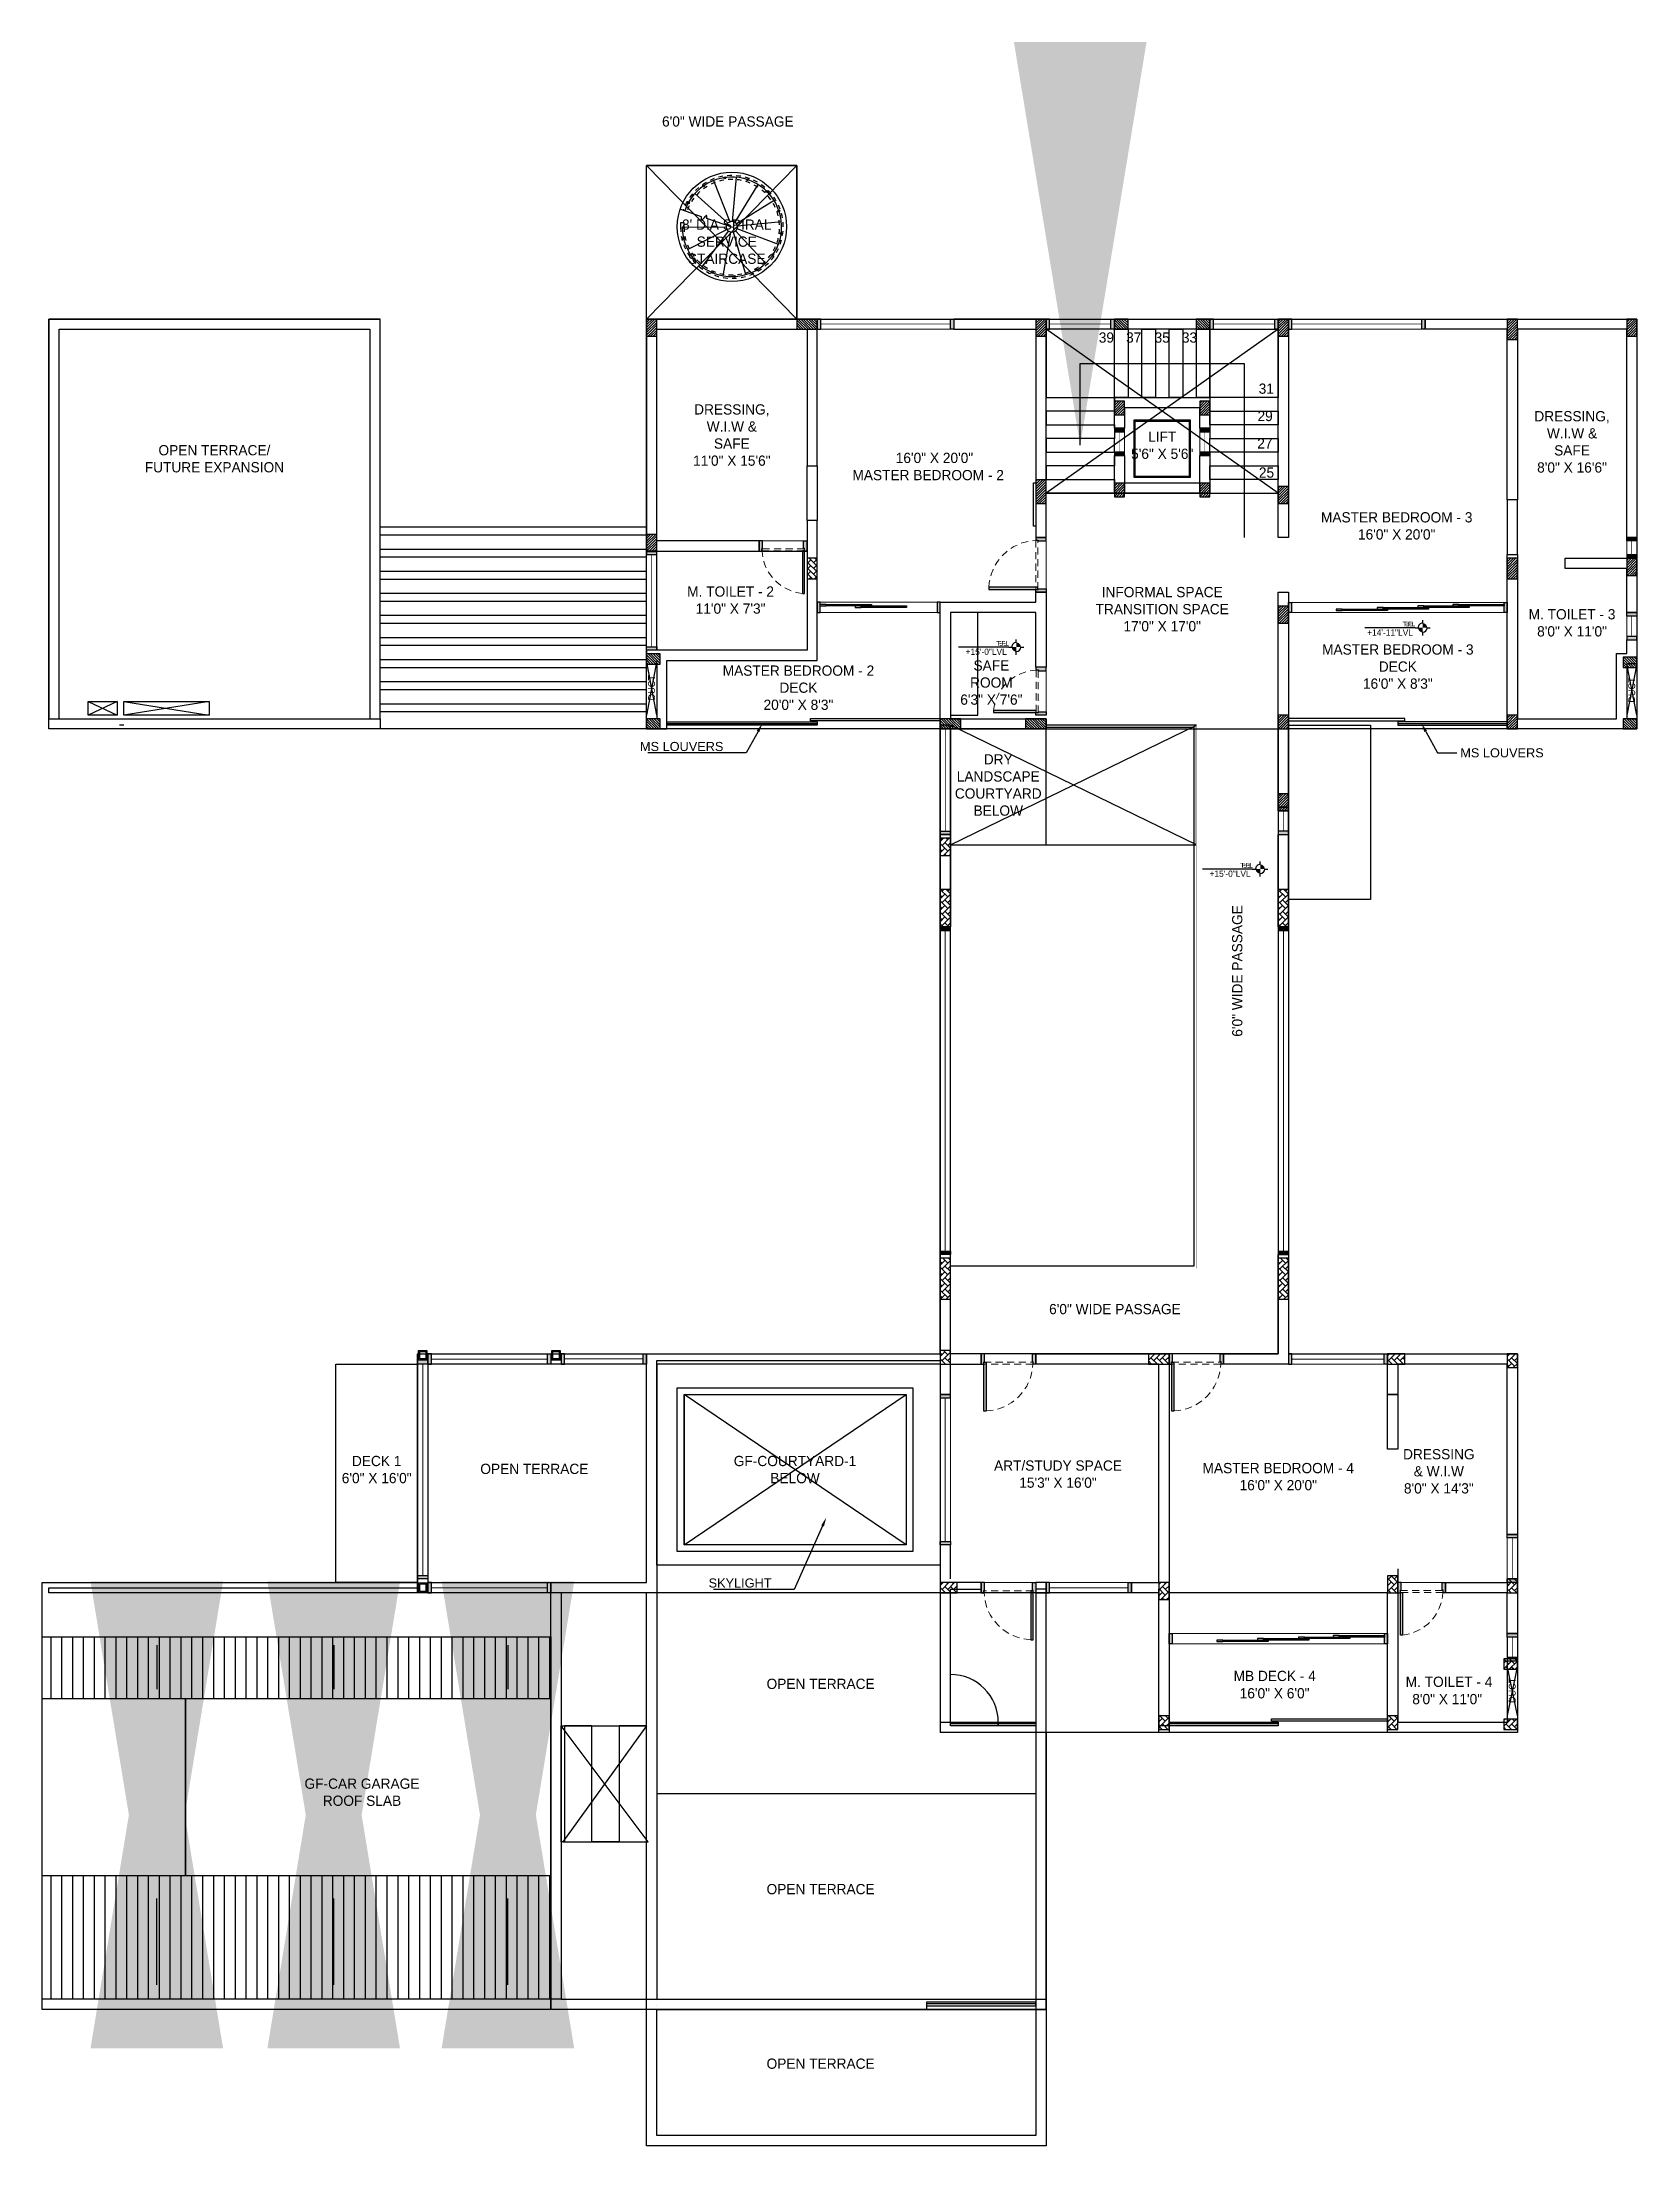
# Model space of a CAD drawing. Header units: metres. Extents: x 1738 to 2075, y -536 to -356.
# Drawn here: x 1904.58 to 1940.16, y -421.1 to -374.15 of the extents above; entities that cross this region are included whole.
import ezdxf
from ezdxf import colors
from ezdxf.entities.mleader import LeaderData, LeaderLine
from ezdxf.math import Vec2, Vec3

# ---------------------------------------------------------------- set-up
doc = ezdxf.new("R2010")
doc.units = ezdxf.units.M
doc.header["$MEASUREMENT"] = 0
doc.linetypes.add('DASHED', pattern=[0.75, 0.5, -0.25])
doc.linetypes.add('HIDDEN', pattern=[0.375, 0.25, -0.125])
doc.layers.add('BLK_1_FLR_1_UNITFA_1', color=234, linetype='Continuous')
for name, color, linetype, lineweight in [('CN-GLASS', 132, 'Continuous', 13), ('CN-HATCH', 252, 'Continuous', 5), ('CN-OVHD', 8, 'HIDDEN', 9), ('ED-LIGHTEST', 8, 'Continuous', 5), ('ED-LT', 114, 'Continuous', 9), ('ED-MED', 32, 'Continuous', 15), ('ED-MED-LT', 5, 'Continuous', 13)]:
    doc.layers.add(name, color=color, linetype=linetype, lineweight=lineweight)
doc.styles.add('16PT5', font='ARIALN.TTF', dxfattribs={"height": 8})
doc.styles.add('4PT10', font='GOTHIC.TTF', dxfattribs={"height": 5})
doc.styles.add('ARIEL', font='arial.ttf')
doc.styles.add('Century Gothic', font='GOTHIC.TTF')
doc.dimstyles.new('warp', dxfattribs={"dimtxt": 6, "dimasz": 4, "dimexe": 0, "dimexo": 0, "dimgap": 2, "dimtad": 0, "dimtoh": 1, "dimdsep": 46, "dimlunit": 4, "dimtxsty": 'Century Gothic', "dimblk": 'ARCHTICK', "dimcen": 1, "dimclre": 250, "dimclrt": 256, "dimadec": 3, "dimazin": 0, "dimtfac": 1, "dimtmove": 1, "dimatfit": 2, "dimfxl": 0, "dimtolj": 1, "dimarcsym": 0})
pattern_1 = [(135, (-973.93903, 256.158213), (-0.0285123132, -0.0285123132), [])]
pattern_2 = [(315, (-266.57278, 393.81502), (0.127735163, 0), [0.2709672, -0.0903224]), (45, (-266.50891, 393.75115), (0.127735163, 0), [0.2709672, -0.0903224])]
pattern_3 = [(315, (-266.57278, 393.28035), (0.127735163, 0), [0.2709672, -0.0903224]), (45, (-266.50891, 393.21649), (0.127735163, 0), [0.2709672, -0.0903224])]
pattern_4 = [(135, (-995.579726, 256.158213), (-0.0285123132, -0.0285123132), [])]
pattern_5 = [(315, (-266.57278, 393.81502), (0.127735163, 0), [0.2709672, -0.0903224]), (45, (-266.50891, 393.75115), (0.127735163, 0), [0.2709672, -0.0903224])]

msp = doc.modelspace()

# ---------------------------------------------------------------- texts
at = {"lineweight": 30, "style": 'Century Gothic'}
for s, p in [('16\'0" X 20\'0"', (1923.628, -383.541)), ('MASTER BEDROOM - 2', (1922.661, -383.925)), ('MB DECK - 4', (1931.166, -410.725)), ('M. TOILET - 4', (1935.005, -410.855)), ('16\'0" X 6\'0"', (1931.302, -411.112)), ('8\'0" X 11\'0"', (1935.153, -411.242))]:
    msp.add_text(s, height=0.2286, dxfattribs=at).set_placement(p)
at = {"lineweight": 30, "char_height": 0.2286}
for s, insert, width, attachment_point, style in [('\\A1;6\'0" WIDE PASSAGE', (1919.882, -375.92), 4.99323, 5, 'Century Gothic'), ("8' DIA SPIRAL\\PSERVICE\\PSTAIRCASE", (1919.857, -378.602), 3.58141, 5, 'Century Gothic'), ('\\A1;{\\fCentury Gothic|b0|i0|c0|p34;39}', (1928.328, -380.742), 2.64409, 5, '16PT5'), ('\\A1;{\\fCentury Gothic|b0|i0|c0|p34;37}', (1928.938, -380.742), 2.64409, 5, '16PT5'), ('\\A1;{\\fCentury Gothic|b0|i0|c0|p34;35}', (1929.573, -380.742), 2.64409, 5, '16PT5'), ('\\A1;{\\fCentury Gothic|b0|i0|c0|p34;33}', (1930.182, -380.742), 2.64409, 5, '16PT5'), ('\\A1;{\\fCentury Gothic|b0|i0|c0|p34;\\W6.73864;  \\W1;31}', (1930.581, -381.999), 2.64409, 7, '16PT5'), ('\\A1;DRESSING, \\PW.I.W &\\PSAFE\\P11\'0" X 15\'6"', (1919.971, -382.918), 2.1336, 5, 'Century Gothic'), ('\\A1;{\\fCentury Gothic|b0|i0|c0|p34;\\W6.58476;  \\W1;29}', (1930.581, -382.609), 2.64409, 7, '16PT5'), ('\\A1;DRESSING, \\PW.I.W &\\PSAFE\\P8\'0" X 16\'6"', (1938.717, -383.07), 2.43844, 5, 'Century Gothic'), ('\\A1;OPEN TERRACE/\\PFUTURE EXPANSION', (1908.427, -383.447), 6.9342, 5, 'Century Gothic'), ('\\A1;LIFT\\P5\'6" X 5\'6"', (1929.573, -383.146), 1.6764, 5, 'Century Gothic'), ('\\A1;{\\fCentury Gothic|b0|i0|c0|p34;\\W6.55213;  \\W1;27}', (1930.581, -383.218), 2.64409, 7, '16PT5'), ('\\A1;{\\fCentury Gothic|b0|i0|c0|p34;25}', (1931.9, -383.756), 2.64409, 5, '16PT5'), ('\\A1;MASTER BEDROOM - 3\\P16\'0" X 20\'0"', (1934.805, -384.945), 4.82599, 5, 'Century Gothic'), ('\\A1;M. TOILET - 2\\P11\'0" X 7\'3"', (1919.943, -386.601), 3.29565, 5, 'Century Gothic'), ('\\A1;INFORMAL SPACE\\PTRANSITION SPACE\\P17\'0" X 17\'0"', (1929.573, -386.804), 5.1816, 5, 'Century Gothic'), ('\\A1;M. TOILET - 3\\P8\'0" X 11\'0"', (1938.717, -387.109), 2.4384, 5, 'Century Gothic'), ('\\A1;MASTER BEDROOM - 3\\PDECK\\P16\'0" X 8\'3"', (1934.83, -388.085), 4.8768, 5, 'Century Gothic'), ('\\A1;MASTER BEDROOM - 2\\PDECK\\P20\'0" X 8\'3"', (1921.457, -388.557), 6.3246, 5, 'Century Gothic'), ('\\A1;SAFE\\PROOM\\P6\'3" X 7\'6"', (1925.762, -388.442), 1.67001, 5, 'Century Gothic'), ('\\A1;DRESSING\\P& W.I.W\\P8\'0" X 14\'3"', (1935.745, -406.045), 1.8288, 5, 'Century Gothic'), ('\\A1;DECK 1\\P6\'0" X 16\'0"', (1912.047, -406.006), 1.82876, 5, 'Century Gothic'), ('\\A1;OPEN TERRACE', (1915.565, -405.991), 10.5918, 5, 'Century Gothic'), ('\\A1;GF-COURTYARD-1\\PBELOW', (1921.381, -406.006), 4.95301, 5, 'Century Gothic'), ('\\A1;ART/STUDY SPACE\\P15\'3" X 16\'0" ', (1927.248, -406.108), 3.5814, 5, 'Century Gothic'), ('\\A1;MASTER BEDROOM - 4\\P16\'0" X 20\'0"', (1932.163, -406.164), 4.8768, 5, 'Century Gothic'), ('\\A1;OPEN TERRACE', (1921.952, -410.789), 10.5918, 5, 'Century Gothic'), ('\\A1;GF-CAR GARAGE \\PROOF SLAB', (1911.719, -413.207), 10.9728, 5, 'Century Gothic'), ('\\A1;OPEN TERRACE', (1921.952, -415.37), 10.5918, 5, 'Century Gothic'), ('\\A1;OPEN TERRACE', (1921.952, -419.266), 10.5918, 5, 'Century Gothic')]:
    msp.add_mtext(s, dxfattribs=dict(at, insert=insert, width=width, attachment_point=attachment_point, style=style))
at = {"lineweight": 30, "char_height": 0.1524, "attachment_point": 5, "rotation": 90, "style": 'Century Gothic'}
for insert, width in [((1918.181, -388.557), 1.21925), ((1940.05, -388.607), 1.1176), ((1937.383, -410.934), 1.1176)]:
    msp.add_mtext('\\A1;DUCT', dxfattribs=dict(at, insert=insert, width=width))

# ---------------------------------------------------------------- blocks, each defined once
blk = doc.blocks.new('_ArchTick')
at = {"color": 0, "const_width": 0.15}
blk.add_lwpolyline([(-0.5, -0.5), (0.5, 0.5)], dxfattribs=at)
blk = doc.blocks.new('A$Cc8a6d336')
at = {"layer": 'CN-HATCH'}
h = blk.add_hatch(color=250, dxfattribs=at)
h.dxf.hatch_style = 1
h.paths.add_polyline_path([(38, 41.3), (38, 78.7), (39.7, 78.7), (39.7, 41.3)])
at = {"layer": 'ED-LIGHTEST', "ltscale": 25}
h = blk.add_hatch(color=256, dxfattribs=at)
h.dxf.hatch_style = 1
h.paths.add_polyline_path([(2.3, 39.3), (3, 39.3), (3, 32.6), (0, 32.6), (0, 41.6), (2.3, 41.6)])
h.paths.add_polyline_path([(39.7, 39.3), (39, 39.3), (39, 32.6), (42, 32.6), (42, 41.6), (39.7, 41.6)])
for points in [[(38, 41.3), (38, 78.7), (39.7, 78.7), (39.7, 41.3)], [(2.3, 39.3), (3, 39.3), (3, 32.6), (0, 32.6), (0, 41.6), (2.3, 41.6)], [(39.7, 39.3), (39, 39.3), (39, 32.6), (42, 32.6), (42, 41.6), (39.7, 41.6)]]:
    blk.add_lwpolyline(points, close=True)
at = {"layer": 'CN-HATCH'}
blk.add_line((39, 32.6), (3, 32.6), dxfattribs=at)
at = {"layer": 'CN-OVHD', "ltscale": 25}
blk.add_lwpolyline([(39.7, 39.6), (2.5, 39.5), (2.5, 41.3), (39.7, 41.3)], close=True, dxfattribs=at)
blk.add_arc((41.7, 39.6), 39.2, 95.4279, 177.5391, dxfattribs=at)
blk = doc.blocks.new('dgjg')
at = {"layer": 'ED-LIGHTEST', "linetype": 'ByBlock', "lineweight": -2, "ltscale": 25}
h = blk.add_hatch(color=256, dxfattribs=at)
h.dxf.hatch_style = 1
h.paths.add_polyline_path([(341.3, 13588.7), (341.3, 13597.7), (338.3, 13597.7), (338.3, 13588.7)])
h = blk.add_hatch(color=256, dxfattribs=at)
h.dxf.hatch_style = 1
h.paths.add_polyline_path([(362.3, 13588.7), (362.3, 13597.7), (359.3, 13597.7), (359.3, 13588.7)])
at = {"color": 0, "linetype": 'ByBlock', "lineweight": -2, "ltscale": 25}
for points in [[(341.3, 13588.7), (341.3, 13597.7), (338.3, 13597.7), (338.3, 13588.7)], [(362.3, 13588.7), (362.3, 13597.7), (359.3, 13597.7), (359.3, 13588.7)]]:
    blk.add_lwpolyline(points, close=True, dxfattribs=at)
at = {"layer": 'CN-GLASS', "const_width": 0.5}
blk.add_lwpolyline([(341.3, 13593.2), (359.3, 13593.2)], dxfattribs=at)
at = {"layer": 'CN-HATCH'}
blk.add_lwpolyline([(341.3, 13597.7), (359.3, 13597.7), (359.3, 13588.7), (341.3, 13588.7)], close=True, dxfattribs=at)
blk = doc.blocks.new("4' W Door")
at = {"layer": 'CN-HATCH'}
h = blk.add_hatch(color=250, dxfattribs=at)
h.dxf.hatch_style = 1
h.paths.add_polyline_path([(377055.6, -3921), (377055.6, -3964), (377053.8, -3964), (377053.8, -3921)])
at = {"layer": 'ED-LIGHTEST', "ltscale": 25}
h = blk.add_hatch(color=256, dxfattribs=at)
h.dxf.hatch_style = 1
h.paths.add_polyline_path([(377053.6, -3920.7), (377054.3, -3920.7), (377054.3, -3913.7), (377051.3, -3913.7), (377051.3, -3922.7), (377053.6, -3922.7)])
h.paths.add_polyline_path([(377097.1, -3920.7), (377096.3, -3920.7), (377096.3, -3913.7), (377099.3, -3913.7), (377099.3, -3922.7), (377097.1, -3922.7)])
for points in [[(377053.6, -3920.7), (377054.3, -3920.7), (377054.3, -3913.7), (377051.3, -3913.7), (377051.3, -3922.7), (377053.6, -3922.7)], [(377097.1, -3920.7), (377096.3, -3920.7), (377096.3, -3913.7), (377099.3, -3913.7), (377099.3, -3922.7), (377097.1, -3922.7)], [(377055.6, -3921), (377055.6, -3964), (377053.8, -3964), (377053.8, -3921)]]:
    blk.add_lwpolyline(points, close=True)
at = {"layer": 'CN-HATCH'}
blk.add_line((377054.3, -3913.7), (377096.3, -3913.7), dxfattribs=at)
at = {"layer": 'CN-OVHD', "ltscale": 25}
blk.add_lwpolyline([(377053.8, -3921), (377096.8, -3921), (377096.8, -3922.7), (377053.8, -3922.7)], close=True, dxfattribs=at)
blk.add_arc((377053.8, -3921), 43, 272.3613, 357.6695, dxfattribs=at)
blk = doc.blocks.new('A$Cebdea23b')
at = {"layer": 'ED-LIGHTEST', "ltscale": 25}
h = blk.add_hatch(color=256, dxfattribs=at)
h.dxf.hatch_style = 1
h.paths.add_polyline_path([(0, 288), (9, 288), (9, 285), (0, 285)])
h = blk.add_hatch(color=256, dxfattribs=at)
h.dxf.hatch_style = 1
h.paths.add_polyline_path([(0, 0), (9, 0), (9, 3), (0, 3)])
at = {"color": 0}
for p, q in [((9, 3), (0, 3)), ((0, 3), (0, 0)), ((0, 0), (9, 0)), ((9, 0), (9, 3))]:
    blk.add_line(p, q, dxfattribs=at)
blk.add_lwpolyline([(0, 288), (9, 288), (9, 285), (0, 285)], close=True, dxfattribs=at)
at = {"layer": 'CN-GLASS'}
for p, q in [((4.5, 3), (4.5, 285)), ((4.5, 285), (4.5, 98.3))]:
    blk.add_line(p, q, dxfattribs=at)
at = {"layer": 'CN-HATCH'}
for p, q in [((9, 288), (0, 288)), ((0, 288), (0, 0)), ((9, 0), (9, 288)), ((0, 0), (9, 0))]:
    blk.add_line(p, q, dxfattribs=at)
blk = doc.blocks.new('gjhhvk')
at = {"layer": 'ED-LIGHTEST', "ltscale": 25}
h = blk.add_hatch(color=256, dxfattribs=at)
h.dxf.hatch_style = 1
h.paths.add_polyline_path([(7919.7, 26660.4), (7919.7, 26669.4), (7922.7, 26669.4), (7922.7, 26660.4)])
h.paths.add_polyline_path([(8027.7, 26660.4), (8027.7, 26669.4), (8024.7, 26669.4), (8024.7, 26660.4)])
at = {"color": 0}
for points in [[(7919.7, 26660.4), (7919.7, 26669.4), (7922.7, 26669.4), (7922.7, 26660.4)], [(8027.7, 26660.4), (8027.7, 26669.4), (8024.7, 26669.4), (8024.7, 26660.4)]]:
    blk.add_lwpolyline(points, close=True, dxfattribs=at)
at = {"layer": 'CN-GLASS'}
blk.add_line((7922.7, 26664.9), (8024.7, 26664.9), dxfattribs=at)
at = {"layer": 'CN-HATCH'}
for p, q in [((8027.7, 26669.4), (7919.7, 26669.4)), ((7919.7, 26669.4), (7919.7, 26660.4)), ((7919.7, 26660.4), (8027.7, 26660.4)), ((8027.7, 26660.4), (8027.7, 26669.4))]:
    blk.add_line(p, q, dxfattribs=at)
blk = doc.blocks.new('gdjh')
at = {"layer": 'ED-LIGHTEST', "ltscale": 25}
h = blk.add_hatch(color=256, dxfattribs=at)
h.dxf.hatch_style = 1
h.paths.add_polyline_path([(7874.1, 26509.5), (7874.1, 26518.5), (7877.1, 26518.5), (7877.1, 26509.5)])
h.paths.add_polyline_path([(7949.1, 26509.5), (7949.1, 26518.5), (7946.1, 26518.5), (7946.1, 26509.5)])
at = {"color": 0}
for points in [[(7874.1, 26509.5), (7874.1, 26518.5), (7877.1, 26518.5), (7877.1, 26509.5)], [(7949.1, 26509.5), (7949.1, 26518.5), (7946.1, 26518.5), (7946.1, 26509.5)]]:
    blk.add_lwpolyline(points, close=True, dxfattribs=at)
at = {"layer": 'CN-GLASS'}
blk.add_line((7877.1, 26514), (7946.1, 26514), dxfattribs=at)
at = {"layer": 'CN-HATCH'}
for p, q in [((7949.1, 26518.5), (7874.1, 26518.5)), ((7874.1, 26518.5), (7874.1, 26509.5)), ((7874.1, 26509.5), (7949.1, 26509.5)), ((7949.1, 26509.5), (7949.1, 26518.5))]:
    blk.add_line(p, q, dxfattribs=at)
blk = doc.blocks.new('dghfhj')
at = {"layer": 'ED-LIGHTEST', "ltscale": 25}
h = blk.add_hatch(color=256, dxfattribs=at)
h.dxf.hatch_style = 1
h.paths.add_polyline_path([(8068.4, 26683.5), (8077.4, 26683.5), (8077.4, 26680.5), (8068.4, 26680.5)])
h.paths.add_polyline_path([(8068.4, 26491.5), (8077.4, 26491.5), (8077.4, 26494.5), (8068.4, 26494.5)])
at = {"color": 0}
for points in [[(8068.4, 26683.5), (8077.4, 26683.5), (8077.4, 26680.5), (8068.4, 26680.5)], [(8068.4, 26491.5), (8077.4, 26491.5), (8077.4, 26494.5), (8068.4, 26494.5)]]:
    blk.add_lwpolyline(points, close=True, dxfattribs=at)
at = {"layer": 'CN-GLASS'}
blk.add_line((8072.9, 26680.5), (8072.9, 26494.5), dxfattribs=at)
at = {"layer": 'CN-HATCH'}
for p, q in [((8077.4, 26683.5), (8068.4, 26683.5)), ((8068.4, 26683.5), (8068.4, 26491.5)), ((8077.4, 26491.5), (8077.4, 26683.5)), ((8068.4, 26491.5), (8077.4, 26491.5))]:
    blk.add_line(p, q, dxfattribs=at)
blk = doc.blocks.new('A$C0e6832bd')
for p, q in [((15.5, 77.3), (41.9, 48.8)), ((32.9, 87.2), (43.8, 49.9)), ((52.9, 88.3), (46.1, 50)), ((71.3, 80.3), (48.1, 49.1)), ((4.3, 60.7), (40.7, 46.9)), ((84.2, 65), (49.5, 47.4)), ((1.7, 40.9), (40.4, 44.7)), ((8.1, 22), (41.1, 42.6)), ((22.4, 7.9), (42.7, 41.1)), ((41.4, 1.6), (44.8, 40.4)), ((61.2, 4.5), (47, 40.7)), ((77.6, 15.8), (48.8, 41.9)), ((88.9, 45.6), (50.1, 45.2))]:
    blk.add_line(p, q)
at = {"linetype": 'DASHED', "ltscale": 0.5}
blk.add_lwpolyline([(84.9, 31.8, -11.917313), (87.2, 45.6), (87.2, 41.7), (90.4, 41.7), (90.4, 45.6, 11.892528), (88, 30.7)], format="xyb", dxfattribs=at)
blk.add_lwpolyline([(44.4, 45.9), (67.1, 38, 0.033865), (67.2, 36, 0.043189), (67.3, 35.5, 0.176583), (67.5, 35.3, 0.176583), (67.8, 35.4, 0.043189), (68.2, 35.7, 0.033865), (69.5, 37.2, -0.033865), (70.8, 38.6, -0.043189), (71.2, 38.9, -0.176583), (71.5, 39, -0.176583), (71.7, 38.8, -0.043189), (71.8, 38.3, -0.033865), (72, 36.3), (90.1, 30)], format="xyb")
for centre, radius in [((23.7, 83.1), 0.81), ((42.9, 88.7), 0.81), ((62.5, 85.2), 0.81), ((78.5, 73.3), 0.81), ((9.1, 69.6), 0.81), ((87.5, 55.5), 0.81), ((2, 51), 0.81), ((45.2, 45.2), 4.86), ((4, 31.1), 0.81), ((83.3, 24.1), 0.81), ((14.5, 14.2), 0.81), ((31.5, 3.8), 0.81), ((51.4, 2.1), 0.81), ((70, 9.3), 0.81)]:
    blk.add_circle(centre, radius)
blk.add_arc((45.2, 45.2), 43.7, 0.5186, 341.3099)
blk = doc.blocks.new('A$C92b535f2')
at = {"layer": 'ED-LIGHTEST', "ltscale": 25}
h = blk.add_hatch(color=256, dxfattribs=at)
h.dxf.hatch_style = 1
h.paths.add_polyline_path([(9, 0), (0, 0), (0, 3), (9, 3)])
h.paths.add_polyline_path([(9, 96), (0, 96), (0, 93), (9, 93)])
at = {"color": 0}
for points in [[(9, 96), (0, 96), (0, 93), (9, 93)], [(9, 0), (0, 0), (0, 3), (9, 3)]]:
    blk.add_lwpolyline(points, close=True, dxfattribs=at)
at = {"layer": 'CN-GLASS', "const_width": 0.5}
blk.add_lwpolyline([(4.5, 3), (4.5, 93)], dxfattribs=at)
at = {"layer": 'CN-HATCH'}
blk.add_lwpolyline([(9, 96), (0, 96), (0, 0), (9, 0)], close=True, dxfattribs=at)
blk = doc.blocks.new('fwwer')
at = {"color": 0}
for p, q in [((98405.2, -55977), (98405.2, -55979.1)), ((98402.1, -55982.3), (98399.9, -55982.3)), ((98405.2, -55985.5), (98405.2, -55987.6)), ((98410.5, -55982.3), (98408.4, -55982.3))]:
    blk.add_line(p, q, dxfattribs=at)
at = {"color": 0, "const_width": 3.18}
for points in [[(98406.8, -55982.3, 0.414214), (98405.2, -55980.7, 0.931675)], [(98405.2, -55983.9, -0.414214), (98403.6, -55982.3, -0.931675)]]:
    blk.add_lwpolyline(points, format="xyb", dxfattribs=at)
at = {"color": 0}
for start, end in [(90, 180), (270, 0)]:
    blk.add_arc((98405.2, -55982.3), 3.18, start, end, dxfattribs=at)
blk = doc.blocks.new('LVL BLOCK')
at = {"color": 0, "linetype": 'ByBlock', "lineweight": -2}
blk.add_lwpolyline([(316023.3, 127806.6), (316089.3, 127806.6)], dxfattribs=at)
at = {"color": 0, "linetype": 'ByBlock', "lineweight": -2, "xscale": 1.884751707582648, "yscale": 1.884751707582648, "zscale": 1.884751707582648}
blk.add_blockref('fwwer', (130543.9, 233319.3), dxfattribs=at)
at = {"color": 0, "linetype": 'ByBlock', "lineweight": -2, "style": '4PT10'}
blk.add_text('FFL', height=6, dxfattribs=at).set_placement((316025.3, 127798.6))
at = {"color": 0, "linetype": 'ByBlock', "lineweight": -2, "style": 'Century Gothic'}
for tag, p, height in [('+01\'-00"LVL', (316025.3, 127808.6), 8), ('FFL', (316025.3, 127798.6), 6)]:
    blk.add_attdef(tag, p, '', height=height, dxfattribs=at)
blk = doc.blocks.new('A$C2385d8bc')
at = {"layer": 'ED-LIGHTEST', "ltscale": 25}
h = blk.add_hatch(color=256, dxfattribs=at)
h.dxf.hatch_style = 1
h.paths.add_polyline_path([(9, 0), (0, 0), (0, 3), (9, 3)])
h.paths.add_polyline_path([(9, 24), (0, 24), (0, 21), (9, 21)])
at = {"color": 0}
for points in [[(9, 24), (0, 24), (0, 21), (9, 21)], [(9, 0), (0, 0), (0, 3), (9, 3)]]:
    blk.add_lwpolyline(points, close=True, dxfattribs=at)
at = {"layer": 'CN-GLASS', "ltscale": 25, "const_width": 0.5}
blk.add_lwpolyline([(4.5, 3), (4.5, 21)], dxfattribs=at)
at = {"layer": 'CN-HATCH'}
for p, q in [((9, 24), (0, 24)), ((0, 21), (0, 3)), ((9, 3), (9, 21))]:
    blk.add_line(p, q, dxfattribs=at)

# ---------------------------------------------------------------- hatches: boundary and pattern name
at = {"lineweight": 30}
h = msp.add_hatch(dxfattribs=at)
h.set_pattern_fill('ANSI31', color=256, scale=0.0127, angle=360, style=0)
h.set_pattern_definition([(45, (2548.12648, 2431.363343), (-0.0285123132, 0.0285123132), [])])
h.paths.add_polyline_path([(1918.295, -380.327), (1918.066, -380.327), (1918.066, -380.708), (1918.295, -380.708)])
h = msp.add_hatch(dxfattribs=at)
h.set_pattern_fill('ANSI31', color=256, scale=0.0127, angle=270, style=0)
h.set_pattern_definition([(315, (4728.507284, -1090.70206), (0.0285123132, 0.0285123132), [])])
h.paths.add_polyline_path([(1921.876, -380.556), (1921.876, -380.327), (1921.419, -380.327), (1921.419, -380.556)])
h = msp.add_hatch(dxfattribs=at)
h.set_pattern_fill('ANSI31', color=256, scale=0.0127, angle=360, style=0)
h.set_pattern_definition([(45, (2539.43978, 2431.363343), (-0.0285123132, 0.0285123132), [])])
h.paths.add_polyline_path([(1926.982, -380.327), (1926.753, -380.327), (1926.753, -380.708), (1926.982, -380.708)])
h = msp.add_hatch(dxfattribs=at)
h.set_pattern_fill('ANSI31', color=256, scale=0.0127, angle=270, style=0)
h.set_pattern_definition([(315, (4721.573084, -1090.70206), (0.0285123132, 0.0285123132), [])])
h.paths.add_polyline_path([(1928.811, -380.556), (1928.811, -380.327), (1928.506, -380.327), (1928.506, -380.556)])
h = msp.add_hatch(dxfattribs=at)
h.set_pattern_fill('ANSI31', color=256, scale=0.0127, angle=270, style=0)
h.set_pattern_definition([(315, (4719.74426, -1090.59353), (0.0285123132, 0.0285123132), [])])
h.paths.add_polyline_path([(1930.639, -380.556), (1930.639, -380.327), (1930.334, -380.327), (1930.334, -380.556)])
h = msp.add_hatch(dxfattribs=at)
h.set_pattern_fill('ANSI31', color=256, scale=0.0127, angle=360, style=0)
h.set_pattern_definition([(45, (2534.029857, 2431.363343), (-0.0285123132, 0.0285123132), [])])
h.paths.add_polyline_path([(1932.392, -380.327), (1932.163, -380.327), (1932.163, -380.708), (1932.392, -380.708)])
h = msp.add_hatch(dxfattribs=at)
h.set_pattern_fill('ANSI31', color=256, scale=0.0127, angle=360, style=0)
h.set_pattern_definition([(45, (2528.92408, 2431.363403), (-0.0285123132, 0.0285123132), [])])
h.paths.add_polyline_path([(1937.497, -380.327), (1937.269, -380.327), (1937.269, -380.784), (1937.497, -380.784)])
h = msp.add_hatch(dxfattribs=at)
h.set_pattern_fill('ANSI31', color=256, scale=0.0127, angle=360, style=0)
h.set_pattern_definition([(45, (2526.25708, 2431.363403), (-0.0285123132, 0.0285123132), [])])
h.paths.add_polyline_path([(1940.164, -380.327), (1939.936, -380.327), (1939.936, -380.708), (1940.164, -380.708)])
h = msp.add_hatch(dxfattribs=at)
h.set_pattern_fill('ANSI31', color=256, scale=0.0127, angle=360, style=0)
h.set_pattern_definition([(45, (2537.68708, 2433.03382), (-0.0285123132, 0.0285123132), [])])
h.paths.add_polyline_path([(1928.734, -382.162), (1928.506, -382.162), (1928.506, -382.467), (1928.734, -382.467)])
h = msp.add_hatch(dxfattribs=at)
h.set_pattern_fill('ANSI31', color=256, scale=0.0127, angle=360, style=0)
h.set_pattern_definition([(45, (2535.78208, 2433.03382), (-0.0285123132, 0.0285123132), [])])
h.paths.add_polyline_path([(1930.639, -382.162), (1930.411, -382.162), (1930.411, -382.467), (1930.639, -382.467)])
h = msp.add_hatch(dxfattribs=at)
h.set_pattern_fill('ANSI31', color=256, scale=0.0127, angle=360, style=0)
h.set_pattern_definition([(45, (2539.43969, 2434.78642), (-0.0285123132, 0.0285123132), [])])
h.paths.add_polyline_path([(1926.982, -383.915), (1926.753, -383.915), (1926.753, -384.448), (1926.982, -384.448)])
h = msp.add_hatch(dxfattribs=at)
h.set_pattern_fill('ANSI31', color=256, scale=0.0127, angle=360, style=0)
h.set_pattern_definition([(45, (2537.68708, 2434.71022), (-0.0285123132, 0.0285123132), [])])
h.paths.add_polyline_path([(1928.734, -383.991), (1928.506, -383.991), (1928.506, -384.296), (1928.734, -384.296)])
h = msp.add_hatch(dxfattribs=at)
h.set_pattern_fill('ANSI31', color=256, scale=0.0127, angle=360, style=0)
h.set_pattern_definition([(45, (2535.78208, 2434.71022), (-0.0285123132, 0.0285123132), [])])
h.paths.add_polyline_path([(1930.639, -383.991), (1930.411, -383.991), (1930.411, -384.296), (1930.639, -384.296)])
h = msp.add_hatch(dxfattribs=at)
h.set_pattern_fill('ANSI31', color=256, scale=0.0127, angle=360, style=0)
h.set_pattern_definition([(45, (2534.0295, 2434.93882), (-0.0285123132, 0.0285123132), [])])
h.paths.add_polyline_path([(1932.392, -384.067), (1932.163, -384.067), (1932.163, -384.448), (1932.392, -384.448)])
h = msp.add_hatch(dxfattribs=at)
h.set_pattern_fill('ANSI31', color=256, scale=0.0127, angle=360, style=0)
h.set_pattern_definition([(45, (2548.12648, 2436.00562), (-0.0285123132, 0.0285123132), [])])
h.paths.add_polyline_path([(1918.295, -385.134), (1918.066, -385.134), (1918.066, -385.515), (1918.295, -385.515)])
h = msp.add_hatch(dxfattribs=at)
h.set_pattern_fill('AR-HBONE', color=256, scale=0.000889, angle=360, style=0)
h.set_pattern_definition([(45, (1065.203675, -2558.54104), (0, 0.127735163), [0.2709672, -0.0903224]), (135, (1065.26754, -2558.47717), (0, 0.127735163), [0.2709672, -0.0903224])])
h.paths.add_polyline_path([(1921.876, -385.667), (1921.648, -385.667), (1921.648, -386.124), (1921.876, -386.124)])
h = msp.add_hatch(dxfattribs=at)
h.set_pattern_fill('ANSI31', color=256, scale=0.0127, angle=360, style=0)
h.set_pattern_definition([(45, (2528.92408, 2436.53902), (-0.0285123132, 0.0285123132), [])])
h.paths.add_polyline_path([(1937.497, -385.667), (1937.269, -385.667), (1937.269, -386.124), (1937.497, -386.124)])
h = msp.add_hatch(dxfattribs=at)
h.set_pattern_fill('ANSI31', color=256, scale=0.0127, angle=360, style=0)
h.set_pattern_definition([(45, (2526.25708, 2436.53902), (-0.0285123132, 0.0285123132), [])])
h.paths.add_polyline_path([(1940.164, -385.667), (1939.936, -385.667), (1939.936, -386.048), (1940.164, -386.048)])
h = msp.add_hatch(dxfattribs=at)
h.set_pattern_fill('ANSI31', color=256, scale=0.0127, angle=360, style=0)
h.set_pattern_definition([(45, (2534.02949, 2437.60582), (-0.0285123132, 0.0285123132), [])])
h.paths.add_polyline_path([(1932.392, -386.734), (1932.163, -386.734), (1932.163, -387.115), (1932.392, -387.115)])
h = msp.add_hatch(dxfattribs=at)
h.set_pattern_fill('ANSI31', color=256, scale=0.0127, angle=90, style=0)
h.set_pattern_definition(pattern_1)
h.paths.add_polyline_path([(1918.371, -388.029), (1918.371, -387.801), (1918.066, -387.801), (1918.066, -388.029)])
h = msp.add_hatch(dxfattribs=at)
h.set_pattern_fill('ANSI31', color=256, scale=0.0127, angle=90, style=0)
h.set_pattern_definition(pattern_4)
h.paths.add_polyline_path([(1940.164, -388.106), (1940.164, -387.877), (1939.86, -387.877), (1939.86, -388.106)])
h = msp.add_hatch(dxfattribs=at)
h.set_pattern_fill('ANSI31', color=256, scale=0.0127, angle=360, style=0)
h.set_pattern_definition([(45, (2528.92408, 2439.89182), (-0.0285123132, 0.0285123132), [])])
h.paths.add_polyline_path([(1937.497, -389.172), (1937.269, -389.172), (1937.269, -389.477), (1937.497, -389.477)])
h = msp.add_hatch(dxfattribs=at)
h.set_pattern_fill('ANSI31', color=256, scale=0.0127, angle=90, style=0)
h.set_pattern_definition(pattern_1)
h.paths.add_polyline_path([(1918.066, -389.249), (1918.066, -389.477), (1918.371, -389.477), (1918.371, -389.249)])
h = msp.add_hatch(dxfattribs=at)
h.set_pattern_fill('ANSI31', color=256, scale=0.0127, angle=90, style=0)
h.set_pattern_definition(pattern_4)
h.paths.add_polyline_path([(1939.86, -389.249), (1939.86, -389.477), (1940.164, -389.477), (1940.164, -389.249)])
h = msp.add_hatch(dxfattribs=at)
h.set_pattern_fill('AR-HBONE', color=256, scale=0.000889, angle=270, style=0)
h.set_pattern_definition(pattern_2)
h.paths.add_polyline_path([(1934.602, -403.422), (1934.602, -403.65), (1934.983, -403.65), (1934.983, -403.422)])
h = msp.add_hatch(dxfattribs=at)
h.set_pattern_fill('AR-HBONE', color=256, scale=0.000889, angle=270, style=0)
h.set_pattern_definition(pattern_2)
h.paths.add_polyline_path([(1937.497, -403.422), (1937.269, -403.422), (1937.269, -403.727), (1937.497, -403.727)])
h = msp.add_hatch(dxfattribs=at)
h.set_pattern_fill('AR-HBONE', color=256, scale=0.000889, angle=270, style=0)
h.set_pattern_definition(pattern_3)
h.paths.add_polyline_path([(1934.83, -408.376), (1934.602, -408.376), (1934.602, -408.757), (1934.83, -408.757)])
h = msp.add_hatch(dxfattribs=at)
h.set_pattern_fill('AR-HBONE', color=256, scale=0.000889, angle=270, style=0)
h.set_pattern_definition(pattern_3)
h.paths.add_polyline_path([(1937.497, -408.452), (1937.269, -408.452), (1937.269, -408.757), (1937.497, -408.757)])
h = msp.add_hatch(dxfattribs=at)
h.set_pattern_fill('AR-HBONE', color=256, scale=0.000889, angle=270, style=0)
h.set_pattern_definition(pattern_2)
h.paths.add_polyline_path([(1924.619, -408.527), (1924.619, -408.756), (1925, -408.756), (1925, -408.527)])
h = msp.add_hatch(dxfattribs=at)
h.set_pattern_fill('AR-HBONE', color=256, scale=0.000889, angle=270, style=0)
h.set_pattern_definition(pattern_2)
h.paths.add_polyline_path([(1929.725, -408.527), (1929.496, -408.527), (1929.496, -408.908), (1929.725, -408.908)])
h = msp.add_hatch(dxfattribs=at)
h.set_pattern_fill('ANSI31', color=256, scale=0.0762, angle=45)
h.set_pattern_definition([(90, (1957.52268, -392.51593), (-0.241935, 0), [])])
h.paths.add_polyline_path([(1915.933, -417.822), (1915.933, -415.074), (1907.779, -415.074), (1904.582, -415.074), (1904.582, -417.822)])
h.paths.add_polyline_path([(1915.933, -411.112), (1915.933, -409.74), (1904.582, -409.74), (1904.582, -411.112), (1907.779, -411.112)])
h = msp.add_hatch(dxfattribs=at)
h.set_pattern_fill('AR-HBONE', color=256, scale=0.000889, angle=270, style=0)
h.set_pattern_definition(pattern_2)
h.paths.add_polyline_path([(1937.193, -410.229), (1937.193, -410.458), (1937.497, -410.458), (1937.497, -410.229)])
h = msp.add_hatch(dxfattribs=at)
h.set_pattern_fill('AR-HBONE', color=256, scale=0.000889, angle=270, style=0)
h.set_pattern_definition(pattern_2)
h.paths.add_polyline_path([(1929.725, -411.499), (1929.496, -411.499), (1929.496, -411.804), (1929.725, -411.804)])
h = msp.add_hatch(dxfattribs=at)
h.set_pattern_fill('AR-HBONE', color=256, scale=0.000889, angle=270, style=0)
h.set_pattern_definition(pattern_2)
h.paths.add_polyline_path([(1934.83, -411.499), (1934.602, -411.499), (1934.602, -411.804), (1934.83, -411.804)])
h = msp.add_hatch(dxfattribs=at)
h.set_pattern_fill('AR-HBONE', color=256, scale=0.000889, angle=270, style=0)
h.set_pattern_definition(pattern_2)
h.paths.add_polyline_path([(1937.193, -411.575), (1937.193, -411.804), (1937.497, -411.804), (1937.497, -411.575)])
at = {"layer": 'CN-HATCH', "ltscale": 25}
h = msp.add_hatch(color=256, dxfattribs=at)
h.dxf.hatch_style = 1
h.paths.add_polyline_path([(1921.876, -386.649), (1921.876, -386.878), (1921.944, -386.878), (1921.944, -386.649)])
h.paths.add_polyline_path([(1924.552, -386.649), (1924.552, -386.878), (1924.619, -386.878), (1924.619, -386.649)])
h = msp.add_hatch(color=256, dxfattribs=at)
h.dxf.hatch_style = 1
h.paths.add_polyline_path([(1937.269, -386.652), (1937.269, -386.88), (1937.202, -386.88), (1937.202, -386.652)])
h.paths.add_polyline_path([(1932.459, -386.652), (1932.459, -386.88), (1932.392, -386.88), (1932.392, -386.652)])
h = msp.add_hatch(color=256, dxfattribs=at)
h.dxf.hatch_style = 1
h.paths.add_polyline_path([(1934.602, -409.664), (1934.602, -409.893), (1934.535, -409.893), (1934.535, -409.664)])
h.paths.add_polyline_path([(1929.792, -409.664), (1929.792, -409.893), (1929.725, -409.893), (1929.725, -409.664)])
at = {"layer": 'ED-LIGHTEST', "ltscale": 25}
h = msp.add_hatch(color=256, dxfattribs=at)
h.dxf.hatch_style = 1
h.paths.add_polyline_path([(1924.925, -380.327), (1924.925, -380.556), (1924.849, -380.556), (1924.849, -380.327)])
h.paths.add_polyline_path([(1921.876, -380.327), (1921.876, -380.556), (1921.953, -380.556), (1921.953, -380.327)])
h = msp.add_hatch(color=256, dxfattribs=at)
h.dxf.hatch_style = 1
h.paths.add_polyline_path([(1932.163, -380.327), (1932.163, -380.556), (1932.087, -380.556), (1932.087, -380.327)])
h.paths.add_polyline_path([(1926.982, -380.327), (1926.982, -380.556), (1927.058, -380.556), (1927.058, -380.327)])
h.paths.add_polyline_path([(1930.639, -380.327), (1930.639, -380.556), (1930.715, -380.556), (1930.715, -380.327)])
h.paths.add_polyline_path([(1928.506, -380.327), (1928.506, -380.556), (1928.429, -380.556), (1928.429, -380.327)])
h = msp.add_hatch(color=256, dxfattribs=at)
h.dxf.hatch_style = 1
h.paths.add_polyline_path([(1935.441, -380.327), (1935.441, -380.556), (1935.364, -380.556), (1935.364, -380.327)])
h.paths.add_polyline_path([(1932.392, -380.327), (1932.392, -380.556), (1932.468, -380.556), (1932.468, -380.327)])
h = msp.add_hatch(color=256, dxfattribs=at)
h.dxf.hatch_style = 1
h.paths.add_polyline_path([(1939.936, -385.667), (1940.164, -385.667), (1940.164, -385.591), (1939.936, -385.591)])
h.paths.add_polyline_path([(1939.936, -385.204), (1940.164, -385.204), (1940.164, -385.28), (1939.936, -385.28)])
h = msp.add_hatch(color=256, dxfattribs=at)
h.dxf.hatch_style = 1
h.paths.add_polyline_path([(1918.295, -385.509), (1918.066, -385.509), (1918.066, -385.585), (1918.295, -385.585)])
h.paths.add_polyline_path([(1918.295, -387.718), (1918.066, -387.718), (1918.066, -387.642), (1918.295, -387.642)])
h = msp.add_hatch(color=256, dxfattribs=at)
h.dxf.hatch_style = 1
h.paths.add_polyline_path([(1921.944, -386.73), (1922.078, -386.73), (1922.078, -386.696), (1921.944, -386.696)])
h.paths.add_polyline_path([(1923.088, -386.73), (1922.954, -386.73), (1922.954, -386.696), (1923.088, -386.696)])
h = msp.add_hatch(color=256, dxfattribs=at)
h.dxf.hatch_style = 1
h.paths.add_polyline_path([(1922.721, -386.763), (1922.855, -386.763), (1922.855, -386.73), (1922.721, -386.73)])
h.paths.add_polyline_path([(1923.865, -386.763), (1923.731, -386.763), (1923.731, -386.73), (1923.865, -386.73)])
h = msp.add_hatch(color=256, dxfattribs=at)
h.dxf.hatch_style = 1
h.paths.add_polyline_path([(1934.602, -386.833), (1934.467, -386.833), (1934.467, -386.8), (1934.602, -386.8)])
h.paths.add_polyline_path([(1933.457, -386.833), (1933.591, -386.833), (1933.591, -386.8), (1933.457, -386.8)])
h = msp.add_hatch(color=256, dxfattribs=at)
h.dxf.hatch_style = 1
h.paths.add_polyline_path([(1935.513, -386.8), (1935.379, -386.8), (1935.379, -386.766), (1935.513, -386.766)])
h.paths.add_polyline_path([(1934.368, -386.8), (1934.503, -386.8), (1934.503, -386.766), (1934.368, -386.766)])
h = msp.add_hatch(color=256, dxfattribs=at)
h.dxf.hatch_style = 1
h.paths.add_polyline_path([(1936.425, -386.766), (1936.29, -386.766), (1936.29, -386.732), (1936.425, -386.732)])
h.paths.add_polyline_path([(1935.28, -386.766), (1935.414, -386.766), (1935.414, -386.732), (1935.28, -386.732)])
h = msp.add_hatch(color=256, dxfattribs=at)
h.dxf.hatch_style = 1
h.paths.add_polyline_path([(1937.202, -386.732), (1937.067, -386.732), (1937.067, -386.699), (1937.202, -386.699)])
h.paths.add_polyline_path([(1936.057, -386.732), (1936.191, -386.732), (1936.191, -386.699), (1936.057, -386.699)])
h = msp.add_hatch(color=256, dxfattribs=at)
h.dxf.hatch_style = 1
h.paths.add_polyline_path([(1939.936, -386.88), (1940.164, -386.88), (1940.164, -386.957), (1939.936, -386.957)])
h.paths.add_polyline_path([(1939.936, -387.49), (1940.164, -387.49), (1940.164, -387.414), (1939.936, -387.414)])
h = msp.add_hatch(color=256, dxfattribs=at)
h.dxf.hatch_style = 1
h.paths.add_polyline_path([(1932.392, -393.891), (1932.163, -393.891), (1932.163, -393.967), (1932.392, -393.967)])
h = msp.add_hatch(color=256, dxfattribs=at)
h.dxf.hatch_style = 1
h.paths.add_polyline_path([(1932.392, -401.206), (1932.163, -401.206), (1932.163, -401.13), (1932.392, -401.13)])
h = msp.add_hatch(color=256, dxfattribs=at)
h.dxf.hatch_style = 1
h.paths.add_polyline_path([(1934.602, -403.425), (1934.602, -403.654), (1934.526, -403.654), (1934.526, -403.425)])
h.paths.add_polyline_path([(1932.392, -403.425), (1932.392, -403.654), (1932.468, -403.654), (1932.468, -403.425)])
h = msp.add_hatch(color=256, dxfattribs=at)
h.dxf.hatch_style = 1
h.paths.add_polyline_path([(1924.848, -407.683), (1924.62, -407.683), (1924.62, -407.607), (1924.848, -407.607)])
h.paths.add_polyline_path([(1924.848, -404.33), (1924.62, -404.33), (1924.62, -404.406), (1924.848, -404.406)])
h = msp.add_hatch(color=256, dxfattribs=at)
h.dxf.hatch_style = 1
h.paths.add_polyline_path([(1937.269, -408.52), (1937.497, -408.52), (1937.497, -408.444), (1937.269, -408.444)])
h.paths.add_polyline_path([(1937.269, -407.454), (1937.497, -407.454), (1937.497, -407.53), (1937.269, -407.53)])
h = msp.add_hatch(color=256, dxfattribs=at)
h.dxf.hatch_style = 1
h.paths.add_polyline_path([(1928.887, -408.527), (1928.887, -408.756), (1928.811, -408.756), (1928.811, -408.527)])
h.paths.add_polyline_path([(1926.982, -408.527), (1926.982, -408.756), (1927.058, -408.756), (1927.058, -408.527)])
h = msp.add_hatch(color=256, dxfattribs=at)
h.dxf.hatch_style = 1
h.paths.add_polyline_path([(1931.935, -409.846), (1931.8, -409.846), (1931.8, -409.812), (1931.935, -409.812)])
h.paths.add_polyline_path([(1930.79, -409.846), (1930.924, -409.846), (1930.924, -409.812), (1930.79, -409.812)])
h = msp.add_hatch(color=256, dxfattribs=at)
h.dxf.hatch_style = 1
h.paths.add_polyline_path([(1932.846, -409.812), (1932.712, -409.812), (1932.712, -409.778), (1932.846, -409.778)])
h.paths.add_polyline_path([(1931.701, -409.812), (1931.836, -409.812), (1931.836, -409.778), (1931.701, -409.778)])
h = msp.add_hatch(color=256, dxfattribs=at)
h.dxf.hatch_style = 1
h.paths.add_polyline_path([(1933.758, -409.778), (1933.623, -409.778), (1933.623, -409.745), (1933.758, -409.745)])
h.paths.add_polyline_path([(1932.613, -409.778), (1932.747, -409.778), (1932.747, -409.745), (1932.613, -409.745)])
h = msp.add_hatch(color=256, dxfattribs=at)
h.dxf.hatch_style = 1
h.paths.add_polyline_path([(1934.535, -409.745), (1934.4, -409.745), (1934.4, -409.711), (1934.535, -409.711)])
h.paths.add_polyline_path([(1933.39, -409.745), (1933.524, -409.745), (1933.524, -409.711), (1933.39, -409.711)])
h = msp.add_hatch(color=256, dxfattribs=at)
h.dxf.hatch_style = 1
h.paths.add_polyline_path([(1937.269, -409.665), (1937.497, -409.665), (1937.497, -409.742), (1937.269, -409.742)])
h.paths.add_polyline_path([(1937.269, -410.275), (1937.497, -410.275), (1937.497, -410.199), (1937.269, -410.199)])

# ---------------------------------------------------------------- linework, layer by layer
at = {"lineweight": 30}
for p, q in [((1918.066, -380.327), (1918.066, -376.898)), ((1918.066, -384.599), (1918.066, -376.898)), ((1918.066, -376.898), (1921.419, -376.898)), ((1921.419, -376.898), (1921.419, -380.327)), ((1918.066, -380.327), (1940.164, -380.327)), ((1921.419, -380.327), (1940.164, -380.327)), ((1932.163, -380.556), (1926.982, -384.213)), ((1932.163, -384.213), (1926.982, -380.556)), ((1928.506, -380.556), (1928.811, -380.556)), ((1928.811, -380.556), (1928.811, -382.08)), ((1928.811, -380.556), (1928.811, -382.08)), ((1929.115, -380.556), (1928.811, -380.556)), ((1929.115, -382.08), (1929.115, -380.556)), ((1929.115, -382.08), (1929.115, -380.556)), ((1929.115, -380.556), (1929.42, -380.556)), ((1929.42, -380.556), (1929.42, -382.08)), ((1929.42, -380.556), (1929.42, -382.08)), ((1929.725, -380.556), (1929.42, -380.556)), ((1929.725, -382.08), (1929.725, -380.556)), ((1929.725, -382.08), (1929.725, -380.556)), ((1929.725, -380.556), (1930.03, -380.556)), ((1930.03, -380.556), (1930.03, -382.08)), ((1930.335, -380.556), (1930.03, -380.556)), ((1930.03, -380.556), (1930.03, -382.08)), ((1930.335, -382.08), (1930.335, -380.556)), ((1930.335, -382.08), (1930.335, -380.556)), ((1930.639, -382.08), (1930.639, -380.556)), ((1930.639, -380.556), (1932.163, -380.556)), ((1930.639, -380.556), (1930.639, -382.08)), ((1932.163, -380.556), (1932.163, -382.08)), ((1940.164, -380.327), (1940.164, -389.477)), ((1940.164, -380.327), (1940.164, -389.477)), ((1932.163, -382.08), (1930.639, -382.08)), ((1932.163, -382.08), (1930.639, -382.08)), ((1930.639, -382.384), (1932.163, -382.384)), ((1930.639, -382.384), (1932.163, -382.384)), ((1932.163, -382.689), (1930.639, -382.689)), ((1930.639, -382.689), (1930.639, -382.994)), ((1932.163, -382.689), (1930.639, -382.689)), ((1930.639, -382.994), (1932.163, -382.994)), ((1930.639, -383.299), (1930.639, -382.994)), ((1932.163, -382.994), (1932.163, -382.689)), ((1932.163, -382.994), (1932.163, -383.299)), ((1930.639, -383.299), (1930.639, -383.604)), ((1932.163, -383.299), (1930.639, -383.299)), ((1930.639, -383.604), (1932.163, -383.604)), ((1930.639, -383.908), (1930.639, -383.604)), ((1930.639, -383.604), (1932.163, -383.604)), ((1932.163, -383.604), (1932.163, -383.299)), ((1932.163, -383.604), (1932.163, -383.908)), ((1932.163, -383.908), (1930.639, -383.908)), ((1930.639, -383.908), (1930.639, -384.213)), ((1932.163, -383.908), (1930.639, -383.908)), ((1932.163, -384.213), (1932.163, -383.908)), ((1926.982, -384.213), (1932.163, -384.213)), ((1930.639, -384.213), (1932.163, -384.213)), ((1912.123, -384.968), (1918.067, -384.968)), ((1918.066, -389.477), (1918.066, -384.599)), ((1918.067, -385.151), (1912.123, -385.151)), ((1912.123, -385.461), (1918.067, -385.461)), ((1918.067, -385.644), (1912.123, -385.644)), ((1912.123, -385.954), (1918.067, -385.954)), ((1918.067, -386.137), (1912.123, -386.137)), ((1912.123, -386.447), (1918.067, -386.447)), ((1918.067, -386.63), (1912.123, -386.63)), ((1912.123, -386.94), (1918.067, -386.94)), ((1918.067, -387.123), (1912.123, -387.123)), ((1912.123, -387.433), (1918.067, -387.433)), ((1918.067, -387.616), (1912.123, -387.616)), ((1912.123, -387.926), (1918.067, -387.926)), ((1918.067, -388.109), (1912.123, -388.109)), ((1918.295, -387.947), (1918.066, -389.166)), ((1918.066, -389.166), (1918.066, -387.947)), ((1918.295, -389.166), (1918.066, -387.947)), ((1940.164, -388.023), (1939.936, -389.166)), ((1940.164, -389.166), (1939.936, -388.023)), ((1940.164, -388.023), (1940.164, -389.166)), ((1912.123, -388.419), (1918.067, -388.419)), ((1918.067, -388.602), (1912.123, -388.602)), ((1912.123, -388.912), (1918.067, -388.912)), ((1918.067, -389.095), (1912.123, -389.095)), ((1906.408, -389.395), (1906.306, -389.395)), ((1918.067, -389.477), (1912.123, -389.477)), ((1912.961, -408.673), (1912.961, -403.422)), ((1912.961, -403.422), (1918.066, -403.422)), ((1937.497, -403.422), (1937.497, -411.872)), ((1937.497, -403.422), (1937.497, -411.872)), ((1924.62, -407.683), (1924.62, -411.872)), ((1924.848, -407.683), (1924.62, -407.683)), ((1924.848, -408.445), (1924.848, -407.683)), ((1934.83, -408.222), (1934.83, -411.645)), ((1924.62, -408.757), (1912.961, -408.757)), ((1929.496, -408.757), (1924.62, -408.757)), ((1925.534, -408.527), (1924.848, -408.527)), ((1924.848, -411.643), (1924.848, -408.673)), ((1924.848, -408.673), (1925.534, -408.673)), ((1925.534, -408.756), (1925.534, -408.527)), ((1929.496, -411.872), (1929.496, -408.673)), ((1929.725, -408.674), (1929.725, -411.872)), ((1934.602, -408.757), (1929.725, -408.757)), ((1934.602, -411.872), (1934.602, -408.757)), ((1937.269, -409.74), (1937.269, -411.645)), ((1937.497, -410.375), (1937.269, -411.493)), ((1937.497, -411.493), (1937.269, -410.375)), ((1937.497, -410.375), (1937.497, -411.493)), ((1924.62, -411.643), (1924.848, -411.643)), ((1934.83, -411.645), (1937.269, -411.645)), ((1929.725, -411.872), (1924.62, -411.872)), ((1926.982, -411.872), (1926.982, -417.97)), ((1937.497, -411.872), (1929.496, -411.872)), ((1937.497, -411.872), (1934.602, -411.872)), ((1926.753, -413.245), (1918.295, -413.245)), ((1916.161, -417.822), (1904.582, -417.822))]:
    msp.add_line(p, q, dxfattribs=at)
at = {"color": 3, "lineweight": 30}
msp.add_line((1912.123, -387.261), (1912.123, -387.033), dxfattribs=at)
at = {"color": 0}
for p, q in [((1932.392, -393.891), (1932.163, -393.891)), ((1932.163, -393.891), (1932.163, -393.967)), ((1932.392, -393.967), (1932.392, -393.891)), ((1932.163, -393.967), (1932.392, -393.967))]:
    msp.add_line(p, q, dxfattribs=at)
at = {"lineweight": 30}
for points in [[(1921.419, -380.327), (1921.419, -376.898), (1918.066, -376.898)], [(1921.419, -380.327), (1918.066, -376.898)], [(1918.066, -380.327), (1921.419, -376.898)], [(1904.96, -389.249), (1904.96, -380.556), (1911.894, -380.556), (1911.894, -389.249), (1912.123, -389.249), (1912.123, -380.327), (1904.731, -380.327), (1904.731, -389.249), (1904.96, -389.249)], [(1921.876, -380.327), (1921.876, -380.327)], [(1939.936, -386.88), (1939.936, -385.896), (1938.564, -385.896), (1938.564, -385.667), (1940.164, -385.667), (1940.164, -386.88), (1939.936, -386.88)], [(1926.753, -386.649), (1926.753, -386.423), (1926.982, -386.423), (1926.982, -388.1), (1926.753, -388.1), (1926.753, -386.878), (1924.848, -386.878), (1924.848, -389.249), (1926.982, -389.249), (1926.982, -389.477), (1924.619, -389.477), (1924.619, -386.649), (1926.753, -386.649)], [(1906.255, -388.861), (1905.608, -389.166), (1905.608, -388.861), (1906.255, -389.166)], [(1908.313, -388.861), (1906.408, -389.166), (1906.408, -388.861), (1908.313, -389.166)], [(1918.524, -389.357), (1921.876, -389.357)], [(1924.62, -389.395), (1924.62, -403.339)], [(1924.848, -392.062), (1930.335, -389.395)], [(1930.335, -392.062), (1924.848, -389.395)], [(1924.848, -401.459), (1930.284, -401.461), (1930.284, -389.447), (1926.982, -389.447)], [(1930.335, -392.062), (1930.335, -389.395), (1926.982, -389.395)], [(1934.83, -389.357), (1937.269, -389.357)], [(1924.848, -392.062), (1930.335, -392.062), (1930.335, -401.511)], [(1934.602, -403.568), (1934.602, -403.568)], [(1918.905, -407.683), (1923.858, -404.33), (1923.858, -407.683), (1918.905, -404.33), (1918.905, -407.683)], [(1915.933, -415.074), (1907.779, -415.074), (1907.779, -411.112), (1915.933, -411.112)], [(1916.846, -414.312), (1916.846, -411.722), (1917.38, -411.722)], [(1925.914, -411.683), (1924.848, -411.683)], [(1926.753, -411.683), (1925.914, -411.683)], [(1932.163, -411.683), (1929.725, -411.683)], [(1918.295, -417.97), (1918.295, -417.97)], [(1926.753, -417.932), (1924.315, -417.932)]]:
    msp.add_lwpolyline(points, dxfattribs=at)
for points in [[(1920.581, -385.509), (1920.581, -385.28), (1918.295, -385.28), (1918.295, -380.556), (1921.648, -380.556), (1921.648, -383.604), (1921.876, -383.604), (1921.876, -380.327), (1918.066, -380.327), (1918.066, -385.509)], [(1918.295, -380.327), (1918.066, -380.327), (1918.066, -380.708), (1918.295, -380.708)], [(1921.876, -380.556), (1921.876, -380.327), (1921.419, -380.327), (1921.419, -380.556)], [(1926.753, -385.204), (1926.982, -385.204), (1926.982, -380.327), (1924.925, -380.327), (1924.925, -380.556), (1926.754, -380.556)], [(1926.982, -380.327), (1926.753, -380.327), (1926.753, -380.708), (1926.982, -380.708)], [(1930.639, -380.556), (1928.506, -380.556), (1928.506, -380.327), (1930.639, -380.327)], [(1928.811, -380.556), (1928.811, -380.327), (1928.506, -380.327), (1928.506, -380.556)], [(1930.639, -380.556), (1930.639, -380.327), (1930.334, -380.327), (1930.334, -380.556)], [(1932.392, -385.204), (1932.163, -385.204), (1932.163, -380.327), (1932.392, -380.327)], [(1932.392, -380.327), (1932.163, -380.327), (1932.163, -380.708), (1932.392, -380.708)], [(1937.497, -380.556), (1937.497, -384.366), (1937.269, -384.366), (1937.269, -380.556), (1935.441, -380.556), (1935.441, -380.327), (1940.164, -380.327), (1940.164, -385.204), (1939.936, -385.204), (1939.936, -380.556)], [(1937.497, -380.327), (1937.269, -380.327), (1937.269, -380.784), (1937.497, -380.784)], [(1940.164, -380.327), (1939.936, -380.327), (1939.936, -380.708), (1940.164, -380.708)], [(1930.411, -382.765), (1930.411, -382.308), (1928.734, -382.308), (1928.734, -382.765), (1928.506, -382.765), (1928.506, -382.08), (1930.639, -382.08), (1930.639, -382.765)], [(1928.734, -382.162), (1928.506, -382.162), (1928.506, -382.467), (1928.734, -382.467)], [(1930.639, -382.162), (1930.411, -382.162), (1930.411, -382.467), (1930.639, -382.467)], [(1930.208, -382.588), (1928.938, -382.588), (1928.938, -383.858), (1930.208, -383.858)], [(1930.182, -382.613), (1928.963, -382.613), (1928.963, -383.832), (1930.182, -383.832)], [(1921.876, -384.823), (1921.648, -384.823), (1921.648, -383.604), (1921.876, -383.604)], [(1928.506, -384.213), (1928.506, -383.375), (1928.734, -383.375), (1928.734, -384.213)], [(1930.411, -384.213), (1930.411, -383.375), (1930.639, -383.375), (1930.639, -384.213)], [(1926.702, -383.985), (1926.753, -383.985), (1926.753, -384.95), (1926.702, -384.95)], [(1926.982, -383.915), (1926.753, -383.915), (1926.753, -384.448), (1926.982, -384.448)], [(1928.734, -383.991), (1928.506, -383.991), (1928.506, -384.296), (1928.734, -384.296)], [(1928.734, -383.985), (1930.411, -383.985), (1930.411, -384.213), (1928.734, -384.213)], [(1930.639, -383.991), (1930.411, -383.991), (1930.411, -384.296), (1930.639, -384.296)], [(1932.392, -384.067), (1932.163, -384.067), (1932.163, -384.448), (1932.392, -384.448)], [(1937.269, -385.585), (1937.497, -385.585), (1937.497, -384.366), (1937.269, -384.366)], [(1918.524, -389.477), (1918.524, -387.947), (1921.876, -387.947), (1921.876, -384.823), (1921.648, -384.823), (1921.648, -387.718), (1918.066, -387.718), (1918.066, -388.029), (1918.295, -388.029), (1918.295, -389.249), (1918.066, -389.249), (1918.066, -389.477)], [(1918.295, -385.134), (1918.066, -385.134), (1918.066, -385.515), (1918.295, -385.515)], [(1921.648, -387.718), (1918.295, -387.718), (1918.295, -385.509), (1921.648, -385.509)], [(1921.876, -385.667), (1921.648, -385.667), (1921.648, -386.124), (1921.876, -386.124)], [(1940.164, -388.023), (1939.936, -388.023), (1939.936, -389.249), (1940.164, -389.249), (1940.164, -389.477), (1937.269, -389.477), (1937.269, -385.585), (1937.497, -385.585), (1937.497, -389.249), (1939.707, -389.249), (1939.707, -387.795), (1939.936, -387.795), (1939.936, -387.49), (1940.164, -387.49)], [(1937.497, -385.667), (1937.269, -385.667), (1937.269, -386.124), (1937.497, -386.124)], [(1940.164, -385.667), (1939.936, -385.667), (1939.936, -386.048), (1940.164, -386.048)], [(1932.392, -386.734), (1932.163, -386.734), (1932.163, -387.115), (1932.392, -387.115)], [(1918.371, -388.029), (1918.371, -387.801), (1918.066, -387.801), (1918.066, -388.029)], [(1940.164, -388.106), (1940.164, -387.877), (1939.86, -387.877), (1939.86, -388.106)], [(1905.608, -388.861), (1906.255, -388.861), (1906.255, -389.166), (1905.608, -389.166)], [(1908.313, -389.166), (1906.408, -389.166), (1906.408, -388.861), (1908.313, -388.861)], [(1921.724, -389.242), (1924.62, -389.242), (1924.62, -389.293), (1921.724, -389.293)], [(1934.983, -389.242), (1932.392, -389.242), (1932.392, -389.293), (1934.983, -389.293)], [(1937.497, -389.172), (1937.269, -389.172), (1937.269, -389.477), (1937.497, -389.477)], [(1912.123, -389.477), (1904.731, -389.477), (1904.731, -389.249), (1912.123, -389.249)], [(1918.066, -389.249), (1918.066, -389.477), (1918.371, -389.477), (1918.371, -389.249)], [(1921.876, -389.395), (1918.524, -389.395), (1918.524, -389.319), (1921.876, -389.319)], [(1926.982, -389.477), (1924.848, -389.477), (1924.848, -392.062), (1926.982, -392.062)], [(1934.221, -393.281), (1932.392, -393.281), (1932.392, -389.395), (1934.221, -389.395)], [(1934.83, -389.395), (1937.269, -389.395), (1937.269, -389.319), (1934.83, -389.319)], [(1939.86, -389.249), (1939.86, -389.477), (1940.164, -389.477), (1940.164, -389.249)], [(1912.961, -408.527), (1911.132, -408.527), (1911.132, -403.65), (1912.961, -403.65)], [(1915.933, -408.755), (1912.961, -408.755), (1912.961, -403.422), (1918.066, -403.422), (1918.066, -403.65), (1913.19, -403.65), (1913.19, -408.527), (1915.933, -408.527)], [(1913.177, -403.352), (1912.974, -403.352), (1912.974, -403.555), (1913.177, -403.555)], [(1913.151, -403.378), (1912.999, -403.378), (1912.999, -403.53), (1913.151, -403.53)], [(1918.295, -403.65), (1918.295, -417.822), (1926.753, -417.822), (1926.753, -417.894), (1924.315, -417.894), (1924.315, -418.052), (1915.933, -418.052), (1915.933, -408.527), (1918.066, -408.527), (1918.066, -403.422), (1924.62, -403.422), (1924.62, -403.65)], [(1916.149, -403.352), (1915.946, -403.352), (1915.946, -403.555), (1916.149, -403.555)], [(1916.123, -403.378), (1915.971, -403.378), (1915.971, -403.53), (1916.123, -403.53)], [(1924.62, -408.14), (1918.295, -408.14), (1918.295, -403.568), (1924.62, -403.568)], [(1937.269, -407.454), (1937.269, -403.65), (1934.83, -403.65), (1934.83, -404.33), (1934.602, -404.33), (1934.602, -403.422), (1937.497, -403.422), (1937.497, -407.454)], [(1934.602, -403.422), (1934.602, -403.65), (1934.983, -403.65), (1934.983, -403.422)], [(1937.497, -403.422), (1937.269, -403.422), (1937.269, -403.727), (1937.497, -403.727)], [(1924.01, -407.835), (1918.752, -407.835), (1918.752, -404.178), (1924.01, -404.178)], [(1923.858, -407.683), (1918.905, -407.683), (1918.905, -404.33), (1923.858, -404.33)], [(1934.83, -405.549), (1934.602, -405.549), (1934.602, -404.33), (1934.83, -404.33)], [(1934.83, -408.376), (1934.602, -408.376), (1934.602, -408.757), (1934.83, -408.757)], [(1937.497, -408.444), (1937.497, -409.665), (1937.269, -409.665), (1937.269, -408.757), (1935.897, -408.757), (1935.897, -408.528), (1937.269, -408.528), (1937.269, -408.444)], [(1937.497, -408.452), (1937.269, -408.452), (1937.269, -408.757), (1937.497, -408.757)], [(1912.961, -408.756), (1904.731, -408.756), (1904.731, -408.642), (1912.961, -408.642)], [(1913.177, -408.54), (1912.974, -408.54), (1912.974, -408.743), (1913.177, -408.743)], [(1913.151, -408.565), (1912.999, -408.565), (1912.999, -408.718), (1913.151, -408.718)], [(1918.066, -408.757), (1916.161, -408.757), (1916.161, -417.822), (1918.066, -417.822)], [(1924.619, -408.527), (1924.619, -408.756), (1925, -408.756), (1925, -408.527)], [(1926.982, -408.527), (1926.753, -408.527), (1926.753, -408.756), (1926.982, -408.756)], [(1926.982, -408.673), (1926.753, -408.673), (1926.753, -418.052), (1926.982, -418.052)], [(1929.725, -408.527), (1929.496, -408.527), (1929.496, -408.908), (1929.725, -408.908)], [(1915.933, -418.052), (1904.582, -418.052), (1904.582, -409.74), (1915.933, -409.74)], [(1937.193, -410.229), (1937.193, -410.458), (1937.497, -410.458), (1937.497, -410.229)], [(1904.582, -411.112), (1907.779, -411.112), (1907.779, -415.074), (1904.582, -415.074)], [(1918.066, -411.722), (1916.199, -414.312), (1918.104, -414.312), (1916.161, -411.722)], [(1916.237, -414.312), (1916.161, -414.312), (1916.161, -411.722), (1916.237, -411.722)], [(1916.237, -414.312), (1916.846, -414.312), (1916.846, -411.722), (1916.237, -411.722)], [(1917.456, -414.312), (1916.846, -414.312), (1916.846, -411.722), (1917.456, -411.722)], [(1917.456, -414.312), (1918.066, -414.312), (1918.066, -411.722), (1917.456, -411.722)], [(1925.914, -411.721), (1924.848, -411.721), (1924.848, -411.645), (1925.914, -411.645)], [(1926.753, -411.721), (1925.914, -411.721), (1925.914, -411.645), (1926.753, -411.645)], [(1929.725, -411.499), (1929.496, -411.499), (1929.496, -411.804), (1929.725, -411.804)], [(1932.163, -411.721), (1929.725, -411.721), (1929.725, -411.645), (1932.163, -411.645)], [(1932.011, -411.569), (1934.602, -411.569), (1934.602, -411.62), (1932.011, -411.62)], [(1934.83, -411.499), (1934.602, -411.499), (1934.602, -411.804), (1934.83, -411.804)], [(1937.193, -411.575), (1937.193, -411.804), (1937.497, -411.804), (1937.497, -411.575)], [(1926.983, -417.822), (1926.983, -421.1), (1918.065, -421.1), (1918.065, -417.822)], [(1926.753, -418.052), (1926.753, -420.87), (1918.295, -420.87), (1918.295, -418.052)], [(1926.753, -417.894), (1924.315, -417.894), (1924.315, -417.97), (1926.753, -417.97)]]:
    msp.add_lwpolyline(points, close=True, dxfattribs=at)
at = {"color": 0}
for points in [[(1921.876, -380.327), (1921.876, -380.556), (1921.953, -380.556), (1921.953, -380.327)], [(1924.925, -380.327), (1924.925, -380.556), (1924.849, -380.556), (1924.849, -380.327)], [(1926.982, -380.327), (1926.982, -380.556), (1927.058, -380.556), (1927.058, -380.327)], [(1928.506, -380.327), (1928.506, -380.556), (1928.429, -380.556), (1928.429, -380.327)], [(1930.639, -380.327), (1930.639, -380.556), (1930.715, -380.556), (1930.715, -380.327)], [(1932.163, -380.327), (1932.163, -380.556), (1932.087, -380.556), (1932.087, -380.327)], [(1932.392, -380.327), (1932.392, -380.556), (1932.468, -380.556), (1932.468, -380.327)], [(1935.441, -380.327), (1935.441, -380.556), (1935.364, -380.556), (1935.364, -380.327)], [(1939.936, -385.204), (1940.164, -385.204), (1940.164, -385.28), (1939.936, -385.28)], [(1918.295, -385.509), (1918.066, -385.509), (1918.066, -385.585), (1918.295, -385.585)], [(1939.936, -385.667), (1940.164, -385.667), (1940.164, -385.591), (1939.936, -385.591)], [(1939.936, -386.88), (1940.164, -386.88), (1940.164, -386.957), (1939.936, -386.957)], [(1918.295, -387.718), (1918.066, -387.718), (1918.066, -387.642), (1918.295, -387.642)], [(1939.936, -387.49), (1940.164, -387.49), (1940.164, -387.414), (1939.936, -387.414)], [(1932.392, -401.206), (1932.163, -401.206), (1932.163, -401.13), (1932.392, -401.13)], [(1932.392, -403.425), (1932.392, -403.654), (1932.468, -403.654), (1932.468, -403.425)], [(1934.602, -403.425), (1934.602, -403.654), (1934.526, -403.654), (1934.526, -403.425)], [(1924.848, -404.33), (1924.62, -404.33), (1924.62, -404.406), (1924.848, -404.406)], [(1937.269, -407.454), (1937.497, -407.454), (1937.497, -407.53), (1937.269, -407.53)], [(1924.848, -407.683), (1924.62, -407.683), (1924.62, -407.607), (1924.848, -407.607)], [(1937.269, -408.52), (1937.497, -408.52), (1937.497, -408.444), (1937.269, -408.444)], [(1926.982, -408.527), (1926.982, -408.756), (1927.058, -408.756), (1927.058, -408.527)], [(1928.887, -408.527), (1928.887, -408.756), (1928.811, -408.756), (1928.811, -408.527)], [(1937.269, -409.665), (1937.497, -409.665), (1937.497, -409.742), (1937.269, -409.742)], [(1937.269, -410.275), (1937.497, -410.275), (1937.497, -410.199), (1937.269, -410.199)]]:
    msp.add_lwpolyline(points, close=True, dxfattribs=at)
at = {"color": 0, "linetype": 'ByBlock', "lineweight": -2}
for points in [[(1921.876, -386.649), (1921.876, -386.878), (1921.944, -386.878), (1921.944, -386.649)], [(1922.721, -386.763), (1922.855, -386.763), (1922.855, -386.73), (1922.721, -386.73)], [(1923.088, -386.73), (1922.954, -386.73), (1922.954, -386.696), (1923.088, -386.696)], [(1923.865, -386.763), (1923.731, -386.763), (1923.731, -386.73), (1923.865, -386.73)], [(1924.552, -386.649), (1924.552, -386.878), (1924.619, -386.878), (1924.619, -386.649)], [(1932.459, -386.652), (1932.459, -386.88), (1932.392, -386.88), (1932.392, -386.652)], [(1933.457, -386.833), (1933.591, -386.833), (1933.591, -386.8), (1933.457, -386.8)], [(1934.368, -386.8), (1934.503, -386.8), (1934.503, -386.766), (1934.368, -386.766)], [(1934.602, -386.833), (1934.467, -386.833), (1934.467, -386.8), (1934.602, -386.8)], [(1935.28, -386.766), (1935.414, -386.766), (1935.414, -386.732), (1935.28, -386.732)], [(1935.513, -386.8), (1935.379, -386.8), (1935.379, -386.766), (1935.513, -386.766)], [(1936.057, -386.732), (1936.191, -386.732), (1936.191, -386.699), (1936.057, -386.699)], [(1936.425, -386.766), (1936.29, -386.766), (1936.29, -386.732), (1936.425, -386.732)], [(1937.202, -386.732), (1937.067, -386.732), (1937.067, -386.699), (1937.202, -386.699)], [(1937.269, -386.652), (1937.269, -386.88), (1937.202, -386.88), (1937.202, -386.652)], [(1929.792, -409.664), (1929.792, -409.893), (1929.725, -409.893), (1929.725, -409.664)], [(1930.79, -409.846), (1930.924, -409.846), (1930.924, -409.812), (1930.79, -409.812)], [(1931.701, -409.812), (1931.836, -409.812), (1931.836, -409.778), (1931.701, -409.778)], [(1931.935, -409.846), (1931.8, -409.846), (1931.8, -409.812), (1931.935, -409.812)], [(1932.613, -409.778), (1932.747, -409.778), (1932.747, -409.745), (1932.613, -409.745)], [(1932.846, -409.812), (1932.712, -409.812), (1932.712, -409.778), (1932.846, -409.778)], [(1933.39, -409.745), (1933.524, -409.745), (1933.524, -409.711), (1933.39, -409.711)], [(1933.758, -409.778), (1933.623, -409.778), (1933.623, -409.745), (1933.758, -409.745)], [(1934.535, -409.745), (1934.4, -409.745), (1934.4, -409.711), (1934.535, -409.711)], [(1934.602, -409.664), (1934.602, -409.893), (1934.535, -409.893), (1934.535, -409.664)]]:
    msp.add_lwpolyline(points, close=True, dxfattribs=at)
msp.add_lwpolyline([(1921.944, -386.73), (1922.078, -386.73), (1922.078, -386.696), (1921.944, -386.696)], dxfattribs=at)
at = {"lineweight": 30}
msp.add_circle((1919.972, -378.27), 1.219, dxfattribs=at)
msp.add_arc((1924.848, -411.645), 1.067, 0, 90, dxfattribs=at)
at = {"layer": 'CN-GLASS'}
for p, q in [((1922.078, -386.696), (1922.954, -386.696)), ((1922.078, -386.713), (1922.954, -386.713)), ((1923.731, -386.73), (1922.078, -386.73)), ((1922.855, -386.746), (1923.731, -386.746)), ((1923.731, -386.763), (1922.855, -386.763)), ((1934.467, -386.8), (1933.591, -386.8)), ((1934.467, -386.816), (1933.591, -386.816)), ((1933.591, -386.833), (1934.467, -386.833)), ((1935.379, -386.766), (1934.503, -386.766)), ((1935.379, -386.783), (1934.503, -386.783)), ((1934.503, -386.8), (1935.379, -386.8)), ((1936.29, -386.732), (1935.414, -386.732)), ((1936.29, -386.749), (1935.414, -386.749)), ((1935.414, -386.766), (1936.29, -386.766)), ((1937.067, -386.699), (1936.191, -386.699)), ((1937.067, -386.716), (1936.191, -386.716)), ((1936.191, -386.732), (1937.067, -386.732)), ((1932.278, -393.967), (1932.278, -401.13)), ((1932.278, -401.13), (1932.278, -396.386)), ((1932.468, -403.539), (1934.526, -403.539)), ((1934.526, -403.539), (1932.468, -403.539)), ((1924.734, -404.406), (1924.734, -407.607)), ((1924.734, -407.607), (1924.734, -404.406)), ((1928.811, -408.641), (1927.058, -408.641)), ((1931.8, -409.812), (1930.924, -409.812)), ((1931.8, -409.829), (1930.924, -409.829)), ((1930.924, -409.846), (1931.8, -409.846)), ((1932.712, -409.778), (1931.836, -409.778)), ((1932.712, -409.795), (1931.836, -409.795)), ((1931.836, -409.812), (1932.712, -409.812)), ((1933.623, -409.745), (1932.747, -409.745)), ((1933.623, -409.762), (1932.747, -409.762)), ((1932.747, -409.778), (1933.623, -409.778)), ((1934.4, -409.711), (1933.524, -409.711)), ((1934.4, -409.728), (1933.524, -409.728)), ((1933.524, -409.745), (1934.4, -409.745))]:
    msp.add_line(p, q, dxfattribs=at)
at = {"layer": 'CN-GLASS', "const_width": 0.0127}
for points in [[(1921.953, -380.441), (1924.849, -380.441), (1924.067, -380.441)], [(1927.058, -380.441), (1928.429, -380.441)], [(1932.087, -380.441), (1930.715, -380.441)], [(1932.468, -380.441), (1935.364, -380.441), (1934.583, -380.441)], [(1918.181, -385.585), (1918.181, -387.642)]]:
    msp.add_lwpolyline(points, dxfattribs=at)
at = {"layer": 'CN-GLASS', "ltscale": 25, "const_width": 0.0127}
for points in [[(1940.05, -385.28), (1940.05, -385.591)], [(1940.05, -386.957), (1940.05, -387.414)], [(1937.383, -407.53), (1937.383, -408.444)], [(1937.383, -409.742), (1937.383, -410.199)]]:
    msp.add_lwpolyline(points, dxfattribs=at)
at = {"layer": 'CN-HATCH'}
for p, q in [((1939.936, -385.28), (1939.936, -385.591)), ((1940.164, -385.591), (1940.164, -385.28)), ((1939.936, -385.667), (1940.164, -385.667)), ((1939.936, -386.957), (1939.936, -387.414)), ((1940.164, -387.414), (1940.164, -386.957)), ((1939.936, -387.49), (1940.164, -387.49)), ((1932.392, -393.891), (1932.163, -393.891)), ((1932.163, -393.891), (1932.163, -401.206)), ((1932.392, -401.206), (1932.392, -393.891)), ((1932.163, -401.206), (1932.392, -401.206)), ((1924.848, -404.33), (1924.62, -404.33)), ((1924.62, -404.33), (1924.62, -407.683)), ((1924.848, -407.683), (1924.848, -404.33)), ((1937.269, -407.53), (1937.269, -408.444)), ((1937.497, -407.909), (1937.497, -407.53)), ((1924.62, -407.683), (1924.848, -407.683)), ((1926.982, -408.527), (1926.982, -408.756)), ((1928.887, -408.527), (1926.982, -408.527)), ((1926.982, -408.756), (1928.887, -408.756)), ((1928.887, -408.756), (1928.887, -408.527)), ((1937.269, -408.52), (1937.497, -408.52)), ((1937.269, -409.742), (1937.269, -410.199)), ((1937.497, -410.199), (1937.497, -409.742)), ((1937.269, -410.275), (1937.497, -410.275))]:
    msp.add_line(p, q, dxfattribs=at)
for points in [[(1921.876, -380.327), (1921.876, -380.556), (1924.925, -380.556), (1924.925, -380.327)], [(1927.058, -380.327), (1927.058, -380.556), (1928.429, -380.556), (1928.429, -380.327)], [(1932.087, -380.327), (1932.087, -380.556), (1930.715, -380.556), (1930.715, -380.327)], [(1932.392, -380.327), (1932.392, -380.556), (1935.441, -380.556), (1935.441, -380.327)], [(1918.295, -387.718), (1918.066, -387.718), (1918.066, -385.509), (1918.295, -385.509)], [(1932.392, -403.425), (1932.392, -403.654), (1934.602, -403.654), (1934.602, -403.425)]]:
    msp.add_lwpolyline(points, close=True, dxfattribs=at)
at = {"layer": 'CN-OVHD', "lineweight": -2, "ltscale": 25}
for p, q in [((1928.506, -380.556), (1926.982, -380.556)), ((1926.982, -380.556), (1926.982, -382.08)), ((1928.506, -382.08), (1928.506, -380.556)), ((1928.506, -382.08), (1928.506, -380.556)), ((1926.982, -382.08), (1928.506, -382.08)), ((1926.982, -382.08), (1928.506, -382.08)), ((1926.982, -382.384), (1926.982, -382.08)), ((1928.506, -382.08), (1928.506, -382.384)), ((1928.506, -382.384), (1926.982, -382.384)), ((1928.506, -382.384), (1926.982, -382.384)), ((1926.982, -382.384), (1926.982, -382.689)), ((1928.506, -382.689), (1928.506, -382.384)), ((1926.982, -382.689), (1928.506, -382.689)), ((1926.982, -382.689), (1928.506, -382.689)), ((1926.982, -382.994), (1926.982, -382.689)), ((1928.506, -382.994), (1926.982, -382.994)), ((1928.506, -382.994), (1926.982, -382.994)), ((1926.982, -382.994), (1926.982, -383.299)), ((1928.506, -382.689), (1928.506, -382.994)), ((1928.506, -383.299), (1928.506, -382.994)), ((1926.982, -383.299), (1928.506, -383.299)), ((1926.982, -383.604), (1926.982, -383.299)), ((1928.506, -383.604), (1926.982, -383.604)), ((1928.506, -383.604), (1926.982, -383.604)), ((1926.982, -383.604), (1926.982, -383.908)), ((1928.506, -383.299), (1928.506, -383.604)), ((1928.506, -383.908), (1928.506, -383.604)), ((1926.982, -383.908), (1928.506, -383.908)), ((1926.982, -384.213), (1926.982, -383.908)), ((1926.982, -383.908), (1928.506, -383.908)), ((1928.506, -383.908), (1928.506, -384.213)), ((1928.506, -384.213), (1926.982, -384.213))]:
    msp.add_line(p, q, dxfattribs=at)
at = {"layer": 'CN-OVHD', "ltscale": 25}
for points in [[(1921.944, -386.878), (1924.552, -386.878), (1924.552, -386.649), (1921.944, -386.649)], [(1937.202, -386.88), (1932.459, -386.88), (1932.459, -386.652), (1937.202, -386.652)], [(1934.535, -409.893), (1929.792, -409.893), (1929.792, -409.664), (1934.535, -409.664)]]:
    msp.add_lwpolyline(points, close=True, dxfattribs=at)
at = {"layer": 'ED-LT', "lineweight": -2, "ltscale": 25}
for p, q in [((1928.811, -382.08), (1928.506, -382.08)), ((1928.811, -382.08), (1929.115, -382.08)), ((1929.42, -382.08), (1929.115, -382.08)), ((1929.42, -382.08), (1929.725, -382.08)), ((1930.03, -382.08), (1929.725, -382.08))]:
    msp.add_line(p, q, dxfattribs=at)
at = {"layer": 'ED-MED', "lineweight": -2, "ltscale": 25}
for p, q in [((1930.639, -382.994), (1932.163, -382.994)), ((1932.163, -383.299), (1930.639, -383.299))]:
    msp.add_line(p, q, dxfattribs=at)
at = {"layer": 'ED-MED-LT', "lineweight": -2, "ltscale": 25}
for p, q in [((1930.03, -382.08), (1930.335, -382.08)), ((1930.639, -382.08), (1930.335, -382.08)), ((1930.639, -382.08), (1930.639, -382.384)), ((1932.163, -382.384), (1932.163, -382.08)), ((1930.639, -382.689), (1930.639, -382.384)), ((1932.163, -382.384), (1932.163, -382.689))]:
    msp.add_line(p, q, dxfattribs=at)

# ---------------------------------------------------------------- block references
at = {"lineweight": 30, "yscale": 0.0254, "zscale": 0.0254}
for name, p, xscale, rotation in [('A$C0e6832bd', (1921.12, -377.122), 0.0254, 180), ('dgjg', (2273.887, -391.968), 0.0254, 90.00000000000077), ('dgjg', (2275.792, -391.968), 0.0254, 90.00000000000077), ('A$Cc8a6d336', (1920.581, -384.453), -0.0254, 180), ("4' W Door", (2026.391, -9963.527), -0.0254, 269.9999999999998), ('A$C92b535f2', (1924.62, -389.395), -0.0254, 180), ('A$Cebdea23b', (1924.848, -393.891), 0.0254, 180), ('dghfhj', (2118.127, 269.317), 0.0254, 180), ('gjhhvk', (2117.094, 273.75), 0.0254, 180), ('gdjh', (2118.07, 269.919), 0.0254, 180), ('gjhhvk', (2117.094, 268.646), 0.0254, 180), ("4' W Door", (11503.857, -309.118), -0.0254, 359.9999985231543), ('A$Cc8a6d336', (1935.897, -407.701), 0.0254, 180)]:
    msp.add_blockref(name, p, dxfattribs=dict(at, xscale=xscale, rotation=rotation))
at = {"lineweight": 30}
ref = msp.add_blockref('LVL BLOCK', (7286.543, 1776.973), dxfattribs=dict(at, xscale=0.0169333333331913, yscale=0.0169333333331913, zscale=0.0169333333331913, rotation=180))
ref.add_attrib('FFL', 'FFL', (1934.97, -387.184), dxfattribs={"color": 0, "linetype": 'ByBlock', "height": 0.1016, "style": 'Century Gothic'})
ref.add_attrib('+01\'-00"LVL', '+14\'-11"LVL', (1934.146, -387.395), dxfattribs={"color": 0, "height": 0.1397, "style": 'Century Gothic'})
ref = msp.add_blockref('LVL BLOCK', (7277.476, 1776.542), dxfattribs=dict(at, xscale=0.0169333333331913, yscale=0.0169333333331913, zscale=0.0169333333331913, rotation=180))
ref.add_attrib('FFL', 'FFL', (1925.903, -387.615), dxfattribs={"color": 0, "linetype": 'ByBlock', "height": 0.1016, "style": 'Century Gothic'})
ref.add_attrib('+01\'-00"LVL', '+15\'-0"LVL', (1925.188, -387.822), dxfattribs={"color": 0, "height": 0.1397, "style": 'Century Gothic'})

msp.set_redraw_order([(e.dxf.handle, doc.entitydb.next_handle()) for e in msp.query("TEXT MTEXT ATTDEF DIMENSION ARC_DIMENSION")])  # texts and dimensions are drawn at this point

# ---------------------------------------------------------------- leaders
at = {"lineweight": 30}
for points in [[(1927.744, -383.146), (1927.744, -381.318), (1931.401, -381.318), (1931.401, -385.204)], [(1907.141, -409.924), (1907.141, -410.906)], [(1911.088, -409.924), (1911.088, -410.906)], [(1914.975, -409.924), (1914.975, -410.906)], [(1907.141, -417.502), (1907.141, -415.581)], [(1911.088, -417.502), (1911.088, -415.581)], [(1914.975, -417.502), (1914.975, -415.581)]]:
    msp.add_leader(points, dimstyle='warp', override={"dimasz": 9, "dimfxl": 2, "dimarcsym": 1}, dxfattribs=at)
ml = msp.add_multileader_mtext('Standard', dxfattribs=at)
ml.set_content('MS LOUVERS', color=256, style='ARIEL')
ml.set_leader_properties()
ml.build(insert=Vec2(0, 0))
ml.multileader.update_dxf_attribs({"has_text_frame": 1, "text_right_attachment_type": 6, "dogleg_length": 0.36, "arrow_head_size": 0.203})
ctx = ml.context
ctx.base_point, ctx.char_height, ctx.arrow_head_size, ctx.landing_gap_size, ctx.plane_origin = Vec3(1917.882, -389.87), 0.2032, 0.203, 0.0762, Vec3(1920.999, -391.039)
ctx.right_attachment, ctx.text_align_type = 6, 2
notes = []
notes.append((ctx, [(0, (1, 1, 0), (1920.292, -390.01), (-1, 0), 0.432, [(0, [(1920.653, -389.353)], 0, [])])]))
ctx.mtext.insert, ctx.mtext.alignment, ctx.mtext.flow_direction = Vec3(1919.783, -389.766), 3, 5
ml = msp.add_multileader_mtext('Standard', dxfattribs=at)
ml.set_content('MS LOUVERS', color=256, style='ARIEL')
ml.set_leader_properties()
ml.build(insert=Vec2(0, 0))
ml.multileader.update_dxf_attribs({"has_text_frame": 1, "text_right_attachment_type": 6, "dogleg_length": 0.36, "arrow_head_size": 0.203})
ctx = ml.context
ctx.base_point, ctx.char_height, ctx.arrow_head_size, ctx.landing_gap_size, ctx.plane_origin = Vec3(1936.148, -390.01), 0.2032, 0.203, 0.0762, Vec3(1935.008, -391.039)
ctx.right_attachment = 6
notes.append((ctx, [(0, (1, 1, 0), (1935.716, -390.01), (1, 0), 0.432, [(0, [(1935.355, -389.353)], 0, [])])]))
ctx.mtext.insert, ctx.mtext.flow_direction = Vec3(1936.224, -389.907), 5
ml = msp.add_multileader_mtext('Standard', dxfattribs=at)
ml.set_content('SKYLIGHT', color=256, style='ARIEL')
ml.set_leader_properties()
ml.build(insert=Vec2(0, 0))
ml.multileader.update_dxf_attribs({"has_text_frame": 1, "text_right_attachment_type": 6, "dogleg_length": 0.36, "arrow_head_size": 0.203})
ctx = ml.context
ctx.base_point, ctx.char_height, ctx.arrow_head_size, ctx.landing_gap_size, ctx.plane_origin = Vec3(1919.394, -408.539), 0.2032, 0.203, 0.0762, Vec3(1922.072, -409.556)
ctx.right_attachment, ctx.text_align_type = 6, 2
notes.append((ctx, [(0, (1, 1, 0), (1921.365, -408.679), (-1, 0), 0.432, [(0, [(1922.078, -407.077)], 0, [])])]))
ctx.mtext.insert, ctx.mtext.alignment, ctx.mtext.flow_direction = Vec3(1920.856, -408.435), 3, 5
for ctx, leaders in notes:
    for number, flags, end, landing, length, lines in leaders:
        leader = LeaderData()
        leader.index, (leader.has_last_leader_line, leader.has_dogleg_vector, leader.attachment_direction) = number, flags
        leader.last_leader_point, leader.dogleg_vector, leader.dogleg_length = Vec3(end), Vec3(landing), length
        for number, points, colour, breaks in lines:
            line = LeaderLine()
            line.index, line.vertices, line.color, line.breaks = number, Vec3.list(points), colors.encode_raw_color(colour), breaks
            leader.lines.append(line)
        ctx.leaders.append(leader)

# ---------------------------------------------------------------- next in the draw order: wipeouts: each hides what was drawn before it
msp.add_wipeout([(1924.848, -403.422), (1932.163, -403.422), (1932.163, -389.395), (1930.335, -389.395), (1930.335, -401.511), (1924.848, -401.511)], dxfattribs=at)

# ---------------------------------------------------------------- next in the draw order: hatches: boundary and pattern name
h = msp.add_hatch(dxfattribs=at)
h.set_pattern_fill('ANSI31', color=256, scale=0.0127, angle=360, style=0)
h.set_pattern_definition([(45, (2534.02949, 2439.89182), (-0.0285123132, 0.0285123132), [])])
h.paths.add_polyline_path([(1932.392, -389.172), (1932.163, -389.172), (1932.163, -389.477), (1932.392, -389.477)])
h = msp.add_hatch(dxfattribs=at)
h.set_pattern_fill('ANSI31', color=256, scale=0.0127, angle=270, style=0)
h.set_pattern_definition([(315, (4725.306896, -1081.944987), (0.0285123132, 0.0285123132), [])])
h.paths.add_polyline_path([(1925.077, -389.477), (1925.077, -389.249), (1924.619, -389.249), (1924.619, -389.477)])
h = msp.add_hatch(dxfattribs=at)
h.set_pattern_fill('ANSI31', color=256, scale=0.0127, angle=270, style=0)
h.set_pattern_definition([(315, (4723.401884, -1081.944987), (0.0285123132, 0.0285123132), [])])
h.paths.add_polyline_path([(1926.982, -389.477), (1926.982, -389.249), (1926.525, -389.249), (1926.525, -389.477)])
h = msp.add_hatch(dxfattribs=at)
h.set_pattern_fill('ANSI31', color=256, scale=0.0127, angle=360, style=0)
h.set_pattern_definition([(45, (2619.763407, 2442.514803), (-0.0285123132, 0.0285123132), [])])
h.paths.add_polyline_path([(1932.392, -390.925), (1932.163, -390.925), (1932.163, -391.306), (1932.392, -391.306)])
h = msp.add_hatch(dxfattribs=at)
h.set_pattern_fill('AR-HBONE', color=256, scale=0.000889, angle=270, style=0)
h.set_pattern_definition(pattern_2)
h.paths.add_polyline_path([(1924.848, -391.916), (1924.619, -391.916), (1924.619, -392.297), (1924.848, -392.297)])
h = msp.add_hatch(dxfattribs=at)
h.set_pattern_fill('AR-HBONE', color=256, scale=0.000889, angle=270, style=0)
h.set_pattern_definition(pattern_5)
h.paths.add_polyline_path([(1924.848, -393.059), (1924.619, -393.059), (1924.619, -393.973), (1924.848, -393.973)])
h = msp.add_hatch(dxfattribs=at)
h.set_pattern_fill('AR-HBONE', color=256, scale=0.000889, angle=270, style=0)
h.set_pattern_definition(pattern_5)
h.paths.add_polyline_path([(1932.392, -393.059), (1932.163, -393.059), (1932.163, -393.973), (1932.392, -393.973)])
h = msp.add_hatch(dxfattribs=at)
h.set_pattern_fill('AR-HBONE', color=256, scale=0.000889, angle=270, style=0)
h.set_pattern_definition(pattern_5)
h.paths.add_polyline_path([(1924.848, -401.288), (1924.619, -401.288), (1924.619, -402.203), (1924.848, -402.203)])
h = msp.add_hatch(dxfattribs=at)
h.set_pattern_fill('AR-HBONE', color=256, scale=0.000889, angle=270, style=0)
h.set_pattern_definition(pattern_5)
h.paths.add_polyline_path([(1932.392, -401.288), (1932.163, -401.288), (1932.163, -402.203), (1932.392, -402.203)])
h = msp.add_hatch(dxfattribs=at)
h.set_pattern_fill('AR-HBONE', color=256, scale=0.000889, angle=270, style=0)
h.set_pattern_definition([(315, (-266.57278, 393.81502), (0.127735163, 0), [0.2709672, -0.0903224]), (45, (-266.50891, 393.75115), (0.127735163, 0), [0.2709672, -0.0903224])])
h.paths.add_polyline_path([(1924.848, -403.346), (1924.619, -403.346), (1924.619, -403.65), (1924.848, -403.65)])
h = msp.add_hatch(dxfattribs=at)
h.set_pattern_fill('AR-HBONE', color=256, scale=0.000889, angle=270, style=0)
h.set_pattern_definition(pattern_2)
h.paths.add_polyline_path([(1929.725, -403.65), (1929.725, -403.422), (1929.268, -403.422), (1929.268, -403.65)])

# ---------------------------------------------------------------- next in the draw order: linework, layer by layer
for p, q in [((1924.62, -389.477), (1918.066, -389.477)), ((1924.62, -403.422), (1924.62, -389.477)), ((1940.164, -389.477), (1932.392, -389.477)), ((1932.392, -389.477), (1932.392, -403.422)), ((1940.164, -389.477), (1932.392, -389.477)), ((1932.392, -389.477), (1932.392, -403.422)), ((1918.066, -403.422), (1924.62, -403.422)), ((1932.392, -403.422), (1937.497, -403.422)), ((1932.392, -403.422), (1937.497, -403.422))]:
    msp.add_line(p, q, dxfattribs=at)
for points in [[(1926.982, -418.052), (1904.582, -418.052), (1904.582, -408.527), (1912.961, -408.527), (1912.961, -403.422), (1924.62, -403.422), (1924.62, -389.477), (1904.731, -389.477), (1904.731, -380.327), (1912.123, -380.327)], [(1926.982, -418.052), (1904.582, -418.052), (1904.582, -408.527), (1912.961, -408.527), (1912.961, -403.422), (1924.62, -403.422), (1924.62, -389.477), (1904.731, -389.477), (1904.731, -380.327), (1912.123, -380.327)], [(1918.066, -380.327), (1940.164, -380.327), (1940.164, -389.477), (1932.392, -389.477), (1932.392, -403.422), (1937.497, -403.422), (1937.497, -411.872), (1934.602, -411.872), (1934.602, -408.757), (1929.725, -408.757), (1929.725, -411.872), (1926.982, -411.872), (1926.982, -417.97)], [(1932.392, -403.339), (1932.392, -403.339)]]:
    msp.add_lwpolyline(points, dxfattribs=at)
for points in [[(1932.163, -386.423), (1932.392, -386.423), (1932.392, -391.224), (1932.163, -391.224)], [(1925.458, -386.88), (1924.848, -386.88), (1924.848, -389.166), (1925.458, -389.166)], [(1932.392, -389.172), (1932.163, -389.172), (1932.163, -389.477), (1932.392, -389.477)], [(1925.077, -389.477), (1925.077, -389.249), (1924.619, -389.249), (1924.619, -389.477)], [(1924.848, -389.477), (1932.163, -389.477), (1932.163, -403.422), (1924.848, -403.422)], [(1926.982, -389.477), (1926.982, -389.249), (1926.525, -389.249), (1926.525, -389.477)], [(1932.392, -390.925), (1932.163, -390.925), (1932.163, -391.306), (1932.392, -391.306)], [(1924.848, -393.891), (1924.62, -393.891), (1924.62, -391.833), (1924.848, -391.833)], [(1924.848, -391.916), (1924.619, -391.916), (1924.619, -392.297), (1924.848, -392.297)], [(1932.392, -393.891), (1932.163, -393.891), (1932.163, -391.833), (1932.392, -391.833)], [(1924.848, -393.059), (1924.619, -393.059), (1924.619, -393.973), (1924.848, -393.973)], [(1932.392, -393.059), (1932.163, -393.059), (1932.163, -393.973), (1932.392, -393.973)], [(1924.62, -404.33), (1924.848, -404.33), (1924.848, -403.65), (1925.534, -403.65), (1925.534, -403.422), (1924.848, -403.422), (1924.848, -401.206), (1924.62, -401.206)], [(1924.848, -401.288), (1924.619, -401.288), (1924.619, -402.203), (1924.848, -402.203)], [(1932.163, -403.422), (1932.163, -401.206), (1932.392, -401.206), (1932.392, -403.65), (1930.944, -403.65), (1930.944, -403.422)], [(1932.392, -401.288), (1932.163, -401.288), (1932.163, -402.203), (1932.392, -402.203)], [(1924.848, -403.346), (1924.619, -403.346), (1924.619, -403.65), (1924.848, -403.65)], [(1929.496, -408.757), (1928.887, -408.757), (1928.887, -408.527), (1929.496, -408.527), (1929.496, -403.65), (1926.753, -403.65), (1926.753, -403.422), (1929.725, -403.422), (1929.725, -411.721), (1929.496, -411.721)], [(1929.725, -403.65), (1929.725, -403.422), (1929.268, -403.422), (1929.268, -403.65)]]:
    msp.add_lwpolyline(points, close=True, dxfattribs=at)
at = {"layer": 'BLK_1_FLR_1_UNITFA_1', "lineweight": 30}
msp.add_lwpolyline([(1929.496, -408.757), (1912.961, -408.757), (1912.961, -403.422), (1924.62, -403.422), (1924.62, -389.477), (1918.066, -389.477), (1918.066, -376.898), (1921.419, -376.898), (1921.419, -380.327), (1940.164, -380.327), (1940.164, -389.477), (1932.392, -389.477), (1932.392, -403.422), (1937.497, -403.422), (1937.497, -411.872), (1929.496, -411.872), (1929.496, -408.673)], dxfattribs=at)

# ---------------------------------------------------------------- next in the draw order: block references
at = {"lineweight": 30, "yscale": 0.0254, "zscale": 0.0254}
for name, p, xscale, rotation in [('A$Cc8a6d336', (1927.809, -388.1), -0.0254, 90), ('A$C2385d8bc', (1932.392, -391.224), 0.0254, 180), ("4' W Door", (-7651.57, -304.013), 0.0254, 1.4768454419e-06)]:
    msp.add_blockref(name, p, dxfattribs=dict(at, xscale=xscale, rotation=rotation))
at = {"lineweight": 30}
ref = msp.add_blockref('LVL BLOCK', (7282.917, 1771.589), dxfattribs=dict(at, xscale=0.0169333333331913, yscale=0.0169333333331913, zscale=0.0169333333331913, rotation=180))
ref.add_attrib('FFL', 'FFL', (1931.344, -392.569), dxfattribs={"color": 0, "linetype": 'ByBlock', "height": 0.1016, "style": 'Century Gothic'})
ref.add_attrib('+01\'-00"LVL', '+15\'-0"LVL', (1930.629, -392.776), dxfattribs={"color": 0, "height": 0.1397, "style": 'Century Gothic'})
at = {"lineweight": 30, "xscale": 0.0254, "yscale": 0.0254, "zscale": 0.0254}
msp.add_blockref("4' W Door", (-7647.379, -304.013), dxfattribs=at)

# ---------------------------------------------------------------- next in the draw order: texts
at = {"lineweight": 30, "char_height": 0.2286, "attachment_point": 5, "style": 'Century Gothic'}
for s, insert, width in [('\\A1;DRY\\PLANDSCAPE\\PCOURTYARD \\PBELOW', (1925.915, -390.728), 2.13361), ('\\A1;6\'0" WIDE PASSAGE', (1928.518, -402.425), 7.33967)]:
    msp.add_mtext(s, dxfattribs=dict(at, insert=insert, width=width))
at = {"lineweight": 30, "insert": (1931.249, -394.877), "char_height": 0.2286, "width": 7.3152, "attachment_point": 5, "rotation": 90, "style": 'Century Gothic'}
msp.add_mtext('\\A1;6\'0" WIDE PASSAGE', dxfattribs=at)

doc.saveas('drawing.dxf')
